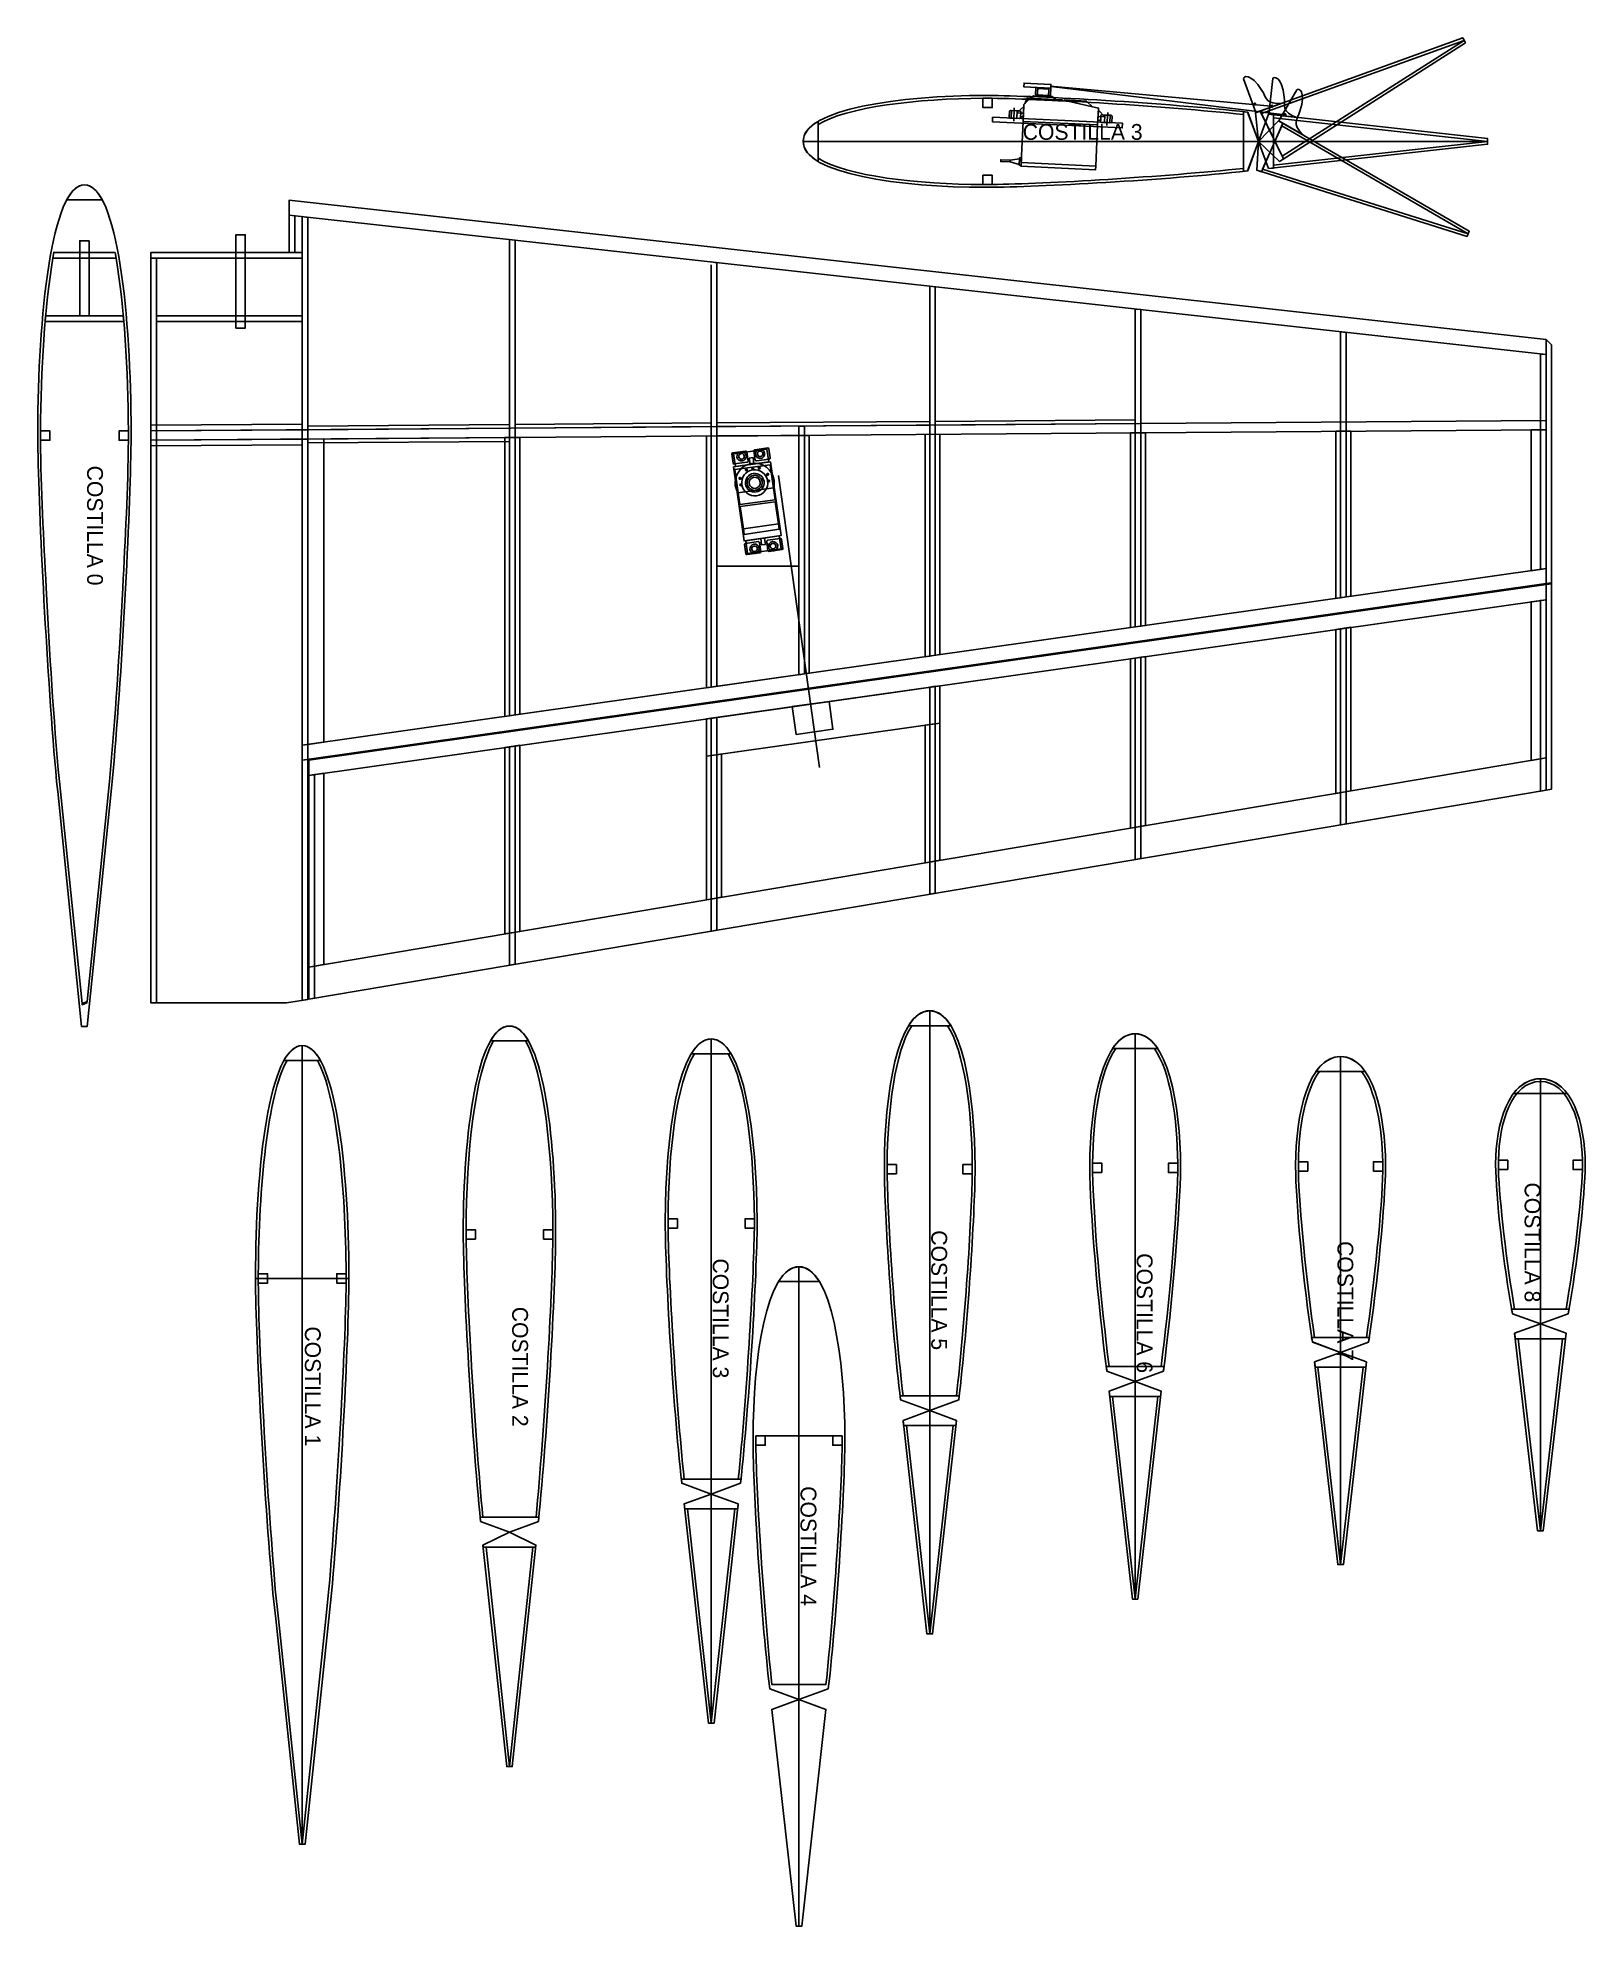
# Model space of a CAD drawing. Header units: centimetres. Extents: x -440 to 389, y -718 to 294.
import ezdxf

# ---------------------------------------------------------------- set-up
doc = ezdxf.new("R2010")
doc.units = ezdxf.units.CM
doc.header["$MEASUREMENT"] = 0
doc.layers.add('Ala', color=7, linetype='Continuous')

msp = doc.modelspace()

# ---------------------------------------------------------------- texts
at = {"layer": 'Ala', "insert": (87.5, 247.3), "char_height": 8.467, "attachment_point": 1}
msp.add_mtext('\\fAvantGarde Bk BT;COSTILLA 3', dxfattribs=at)
at = {"layer": 'Ala', "char_height": 8.467, "attachment_point": 1, "rotation": 270}
for s, insert in [('\\fAvantGarde Bk BT;COSTILLA 0', (-405, 64.3)), ('\\fAvantGarde Bk BT;COSTILLA 8', (364.7, -319.7)), ('\\fAvantGarde Bk BT;COSTILLA 5', (47, -345.3)), ('\\fAvantGarde Bk BT;COSTILLA 7', (264.5, -351.1)), ('\\fAvantGarde Bk BT;COSTILLA 3', (-70, -360.4)), ('\\fAvantGarde Bk BT;COSTILLA 6', (157, -357.6)), ('\\fAvantGarde Bk BT;COSTILLA 2', (-177.4, -386.3)), ('\\fAvantGarde Bk BT;COSTILLA 1', (-288.4, -396.8)), ('\\fAvantGarde Bk BT;COSTILLA 4', (-23, -482.4))]:
    msp.add_mtext(s, dxfattribs=dict(at, insert=insert))

# ---------------------------------------------------------------- linework, layer by layer
at = {"layer": 'Ala'}
for points in [[(-333.8, 138), (-328.8, 138), (-328.8, 188), (-333.8, 188), (-333.8, 138)], [(-376.3, 141.5), (-298.3, 141.5), (-298.3, 144.5), (-376.3, 144.5), (-376.3, 141.5)], [(-298.3, 78.5), (-295.3, 78.5), (-295.3, 83.5), (-298.3, 83.5), (-298.3, 78.5)]]:
    msp.add_lwpolyline(points, close=True, dxfattribs=at)
msp.add_ellipse((220.8, 256.8), major_axis=(0, 0.518), ratio=1, dxfattribs=at)
at = {"layer": 'Ala', "color": 1}
for points, knots in [([(213.7, 238), (213.7, 238), (224.9, 227.3), (224.9, 227.3), (224.9, 227.3), (224.9, 227.3), (324.5, 290.8), (324.5, 290.8), (324.5, 290.8), (324.5, 290.8), (323.8, 292.2), (323.8, 292.2), (323.8, 292.2), (323.8, 292.2), (323.1, 293.5), (323.1, 293.5), (323.1, 293.5), (323.1, 293.5), (212.1, 253.3), (212.1, 253.3), (212.1, 253.3), (212.1, 253.3), (213.7, 238), (213.7, 238)], [0, 0, 0, 0, 0.166667, 0.166667, 0.166667, 0.166667, 0.333333, 0.333333, 0.333333, 0.333333, 0.5, 0.5, 0.5, 0.5, 0.666667, 0.666667, 0.666667, 0.666667, 0.833333, 0.833333, 0.833333, 0.833333, 1, 1, 1, 1]), ([(323.8, 292.1), (323.8, 292.1), (215.3, 252.9), (215.3, 252.9), (215.3, 252.9), (215.3, 252.9), (226.5, 230.1), (226.5, 230.1), (226.5, 230.1), (226.5, 230.1), (323.8, 292.1), (323.8, 292.1)], [0, 0, 0, 0, 0.333333, 0.333333, 0.333333, 0.333333, 0.666667, 0.666667, 0.666667, 0.666667, 1, 1, 1, 1]), ([(226.4, 258.5), (226.4, 258.5), (212.3, 253.4), (212.3, 253.4), (212.3, 253.4), (212.3, 253.4), (205.8, 271.5), (205.8, 271.5), (205.8, 271.5), (205.3, 272.8), (209.4, 275.2), (215.6, 265.3), (215.6, 265.3), (217.9, 261.7), (217.7, 257.4), (226.4, 258.5)], [0, 0, 0, 0, 0.25, 0.25, 0.25, 0.25, 0.5, 0.5, 0.5, 0.5, 0.75, 0.75, 0.75, 0.75, 1, 1, 1, 1]), ([(211.6, 258.5), (211.8, 258.6), (212.1, 258.5), (212.2, 258.2), (212.2, 258.2), (212.4, 258), (212.3, 257.7), (212, 257.5), (212, 257.5), (211.8, 257.4), (211.4, 257.5), (211.3, 257.8), (211.3, 257.8), (211.2, 258), (211.3, 258.3), (211.6, 258.5)], [0, 0, 0, 0, 0.25, 0.25, 0.25, 0.25, 0.5, 0.5, 0.5, 0.5, 0.75, 0.75, 0.75, 0.75, 1, 1, 1, 1]), ([(-396.4, 77.9), (-396.4, 77.9), (-396.4, 77.9), (-396.4, 77.9), (-396.4, 77.9), (-396.4, 77.9), (-391.4, 77.9), (-391.4, 77.9), (-391.4, 77.9), (-391.6, 51.7), (-393, 25.2), (-394.4, -1.2), (-394.4, -1.2), (-396.2, -36), (-398.3, -70.7), (-401.5, -104.9), (-401.5, -104.9), (-401.5, -104.9), (-413.5, -222.8), (-413.5, -222.8), (-413.5, -222.8), (-413.5, -222.8), (-416.1, -223.8), (-416.1, -223.8), (-416.1, -223.8), (-416.1, -223.8), (-428.3, -104.9), (-428.3, -104.9), (-428.3, -104.9), (-431.5, -70.7), (-433.6, -36), (-435.4, -1.2), (-435.4, -1.2), (-436.8, 25.2), (-438.2, 51.7), (-438.4, 77.9), (-438.4, 77.9), (-438.4, 77.9), (-433.4, 77.9), (-433.4, 77.9), (-433.4, 77.9), (-433.4, 77.9), (-433.4, 82.9), (-433.4, 82.9), (-433.4, 82.9), (-433.4, 82.9), (-438.4, 82.9), (-438.4, 82.9), (-438.4, 82.9), (-438.3, 115.2), (-436.2, 150), (-431.8, 175.5), (-431.8, 175.5), (-431.8, 175.5), (-398, 175.5), (-398, 175.5), (-398, 175.5), (-393.6, 150), (-391.4, 115.2), (-391.4, 82.9), (-391.4, 82.9), (-391.4, 82.9), (-396.4, 82.9), (-396.4, 82.9), (-396.4, 82.9), (-396.4, 82.9), (-396.4, 77.9), (-396.4, 77.9)], [0, 0, 0, 0, 0.058824, 0.058824, 0.058824, 0.058824, 0.117647, 0.117647, 0.117647, 0.117647, 0.176471, 0.176471, 0.176471, 0.176471, 0.235294, 0.235294, 0.235294, 0.235294, 0.294118, 0.294118, 0.294118, 0.294118, 0.352941, 0.352941, 0.352941, 0.352941, 0.411765, 0.411765, 0.411765, 0.411765, 0.470588, 0.470588, 0.470588, 0.470588, 0.529412, 0.529412, 0.529412, 0.529412, 0.588235, 0.588235, 0.588235, 0.588235, 0.647059, 0.647059, 0.647059, 0.647059, 0.705882, 0.705882, 0.705882, 0.705882, 0.764706, 0.764706, 0.764706, 0.764706, 0.823529, 0.823529, 0.823529, 0.823529, 0.882353, 0.882353, 0.882353, 0.882353, 0.941176, 0.941176, 0.941176, 0.941176, 1, 1, 1, 1])]:
    msp.add_open_spline(points, degree=3, knots=knots, dxfattribs=at)
at = {"layer": 'Ala'}
for points, knots in [([(234.2, 250.8), (234.2, 250.8), (219.3, 252.5), (219.3, 252.5), (219.3, 252.5), (219.3, 252.5), (221.4, 271.6), (221.4, 271.6), (221.4, 271.6), (221.6, 272.9), (226.3, 273.2), (227.5, 261.7), (227.5, 261.7), (228, 257.4), (225.9, 253.7), (234.2, 250.8)], [0, 0, 0, 0, 0.25, 0.25, 0.25, 0.25, 0.5, 0.5, 0.5, 0.5, 0.75, 0.75, 0.75, 0.75, 1, 1, 1, 1]), ([(102.6, 266.5), (102.6, 266.5), (88.1, 267.2), (88.1, 267.2), (88.1, 267.2), (88.1, 267.2), (88.2, 269.2), (88.2, 269.2), (88.2, 269.2), (88.2, 269.2), (102.6, 268.5), (102.6, 268.5), (102.6, 268.5), (102.6, 268.5), (102.6, 266.5), (102.6, 266.5)], [0, 0, 0, 0, 0.25, 0.25, 0.25, 0.25, 0.5, 0.5, 0.5, 0.5, 0.75, 0.75, 0.75, 0.75, 1, 1, 1, 1]), ([(94.4, 262.9), (94.4, 262.9), (102.4, 262.5), (102.4, 262.5), (102.4, 262.5), (102.4, 262.5), (102.6, 266.5), (102.6, 266.5), (102.6, 266.5), (102.6, 266.5), (94.6, 266.9), (94.6, 266.9), (94.6, 266.9), (94.6, 266.9), (94.4, 262.9), (94.4, 262.9)], [0, 0, 0, 0, 0.25, 0.25, 0.25, 0.25, 0.5, 0.5, 0.5, 0.5, 0.75, 0.75, 0.75, 0.75, 1, 1, 1, 1]), ([(95.3, 262.3), (95.3, 262.3), (101.3, 262), (101.3, 262), (101.3, 262), (101.3, 262), (101.5, 266), (101.5, 266), (101.5, 266), (101.5, 266), (95.5, 266.3), (95.5, 266.3), (95.5, 266.3), (95.5, 266.3), (95.3, 262.3), (95.3, 262.3)], [0, 0, 0, 0, 0.25, 0.25, 0.25, 0.25, 0.5, 0.5, 0.5, 0.5, 0.75, 0.75, 0.75, 0.75, 1, 1, 1, 1]), ([(81.5, 254.5), (81.5, 254.5), (84.5, 254.3), (84.5, 254.3), (84.5, 254.3), (84.5, 254.3), (84.3, 250.3), (84.3, 250.3), (84.3, 250.3), (84.3, 250.3), (81.3, 250.5), (81.3, 250.5), (81.3, 250.5), (81.3, 250.5), (81.5, 254.5), (81.5, 254.5)], [0, 0, 0, 0, 0.25, 0.25, 0.25, 0.25, 0.5, 0.5, 0.5, 0.5, 0.75, 0.75, 0.75, 0.75, 1, 1, 1, 1]), ([(87.8, 251.2), (87.8, 251.2), (86.3, 251.2), (86.3, 251.2), (86.3, 251.2), (86.3, 251.2), (86.4, 253.2), (86.4, 253.2), (86.4, 253.2), (86.4, 253.2), (87.9, 253.2), (87.9, 253.2), (87.9, 253.2), (87.9, 253.2), (87.8, 251.2), (87.8, 251.2)], [0, 0, 0, 0, 0.25, 0.25, 0.25, 0.25, 0.5, 0.5, 0.5, 0.5, 0.75, 0.75, 0.75, 0.75, 1, 1, 1, 1]), ([(127.6, 246.8), (127.6, 246.8), (87.7, 248.7), (87.7, 248.7), (87.7, 248.7), (87.7, 248.7), (88.1, 257.7), (88.1, 257.7), (88.1, 257.7), (88.1, 257.7), (90.7, 260.5), (90.7, 260.5), (90.7, 260.5), (90.7, 260.5), (111.7, 259.6), (111.7, 259.6), (111.7, 259.6), (111.7, 259.6), (128.1, 255.8), (128.1, 255.8), (128.1, 255.8), (128.1, 255.8), (127.6, 246.8), (127.6, 246.8)], [0, 0, 0, 0, 0.166667, 0.166667, 0.166667, 0.166667, 0.333333, 0.333333, 0.333333, 0.333333, 0.5, 0.5, 0.5, 0.5, 0.666667, 0.666667, 0.666667, 0.666667, 0.833333, 0.833333, 0.833333, 0.833333, 1, 1, 1, 1]), ([(108.7, 259.7), (108.7, 259.7), (108.7, 260.2), (108.7, 260.2), (108.7, 260.2), (108.7, 260.2), (89.8, 261.1), (89.8, 261.1), (89.8, 261.1), (89.8, 261.1), (88.6, 258.1), (88.6, 258.1)], [0, 0, 0, 0, 0.333333, 0.333333, 0.333333, 0.333333, 0.666667, 0.666667, 0.666667, 0.666667, 1, 1, 1, 1]), ([(105.3, 260.4), (105.3, 260.4), (91.3, 261), (91.3, 261), (91.3, 261), (91.3, 261), (93.3, 262.4), (93.3, 262.4), (93.3, 262.4), (93.3, 262.4), (103.3, 262), (103.3, 262), (103.3, 262), (103.3, 262), (105.3, 260.4), (105.3, 260.4)], [0, 0, 0, 0, 0.25, 0.25, 0.25, 0.25, 0.5, 0.5, 0.5, 0.5, 0.75, 0.75, 0.75, 0.75, 1, 1, 1, 1]), ([(109.7, 259.7), (109.7, 259.7), (109.7, 260.2), (109.7, 260.2), (109.7, 260.2), (109.7, 260.2), (121.7, 259.6), (121.7, 259.6), (121.7, 259.6), (121.7, 259.6), (125.1, 256.4), (125.1, 256.4)], [0, 0, 0, 0, 0.333333, 0.333333, 0.333333, 0.333333, 0.666667, 0.666667, 0.666667, 0.666667, 1, 1, 1, 1]), ([(207.9, 253.7), (207.9, 253.7), (213.7, 238), (213.7, 238), (213.7, 238), (213.7, 238), (207.9, 222.2), (207.9, 222.2)], [0, 0, 0, 0, 0.5, 0.5, 0.5, 0.5, 1, 1, 1, 1]), ([(71.3, 248.4), (71.3, 248.4), (71.4, 250.9), (71.4, 250.9), (71.4, 250.9), (71.4, 250.9), (140.9, 247.7), (140.9, 247.7), (140.9, 247.7), (140.9, 247.7), (140.8, 245.2), (140.8, 245.2), (140.8, 245.2), (140.8, 245.2), (71.3, 248.4), (71.3, 248.4)], [0, 0, 0, 0, 0.25, 0.25, 0.25, 0.25, 0.5, 0.5, 0.5, 0.5, 0.75, 0.75, 0.75, 0.75, 1, 1, 1, 1]), ([(87.7, 248.7), (87.7, 248.7), (127.6, 246.8), (127.6, 246.8), (127.6, 246.8), (127.6, 246.8), (126.6, 224.8), (126.6, 224.8), (126.6, 224.8), (126.6, 224.8), (86.6, 226.7), (86.6, 226.7), (86.6, 226.7), (86.6, 226.7), (87.7, 248.7), (87.7, 248.7)], [0, 0, 0, 0, 0.25, 0.25, 0.25, 0.25, 0.5, 0.5, 0.5, 0.5, 0.75, 0.75, 0.75, 0.75, 1, 1, 1, 1]), ([(213.7, 238), (213.7, 238), (219.1, 223.5), (219.1, 223.5), (219.1, 223.5), (219.1, 223.5), (336.4, 236.5), (336.4, 236.5), (336.4, 236.5), (336.4, 236.5), (336.4, 238), (336.4, 238), (336.4, 238), (336.4, 238), (336.4, 239.5), (336.4, 239.5), (336.4, 239.5), (336.4, 239.5), (219.1, 252.5), (219.1, 252.5), (219.1, 252.5), (219.1, 252.5), (213.7, 238), (213.7, 238)], [0, 0, 0, 0, 0.166667, 0.166667, 0.166667, 0.166667, 0.333333, 0.333333, 0.333333, 0.333333, 0.5, 0.5, 0.5, 0.5, 0.666667, 0.666667, 0.666667, 0.666667, 0.833333, 0.833333, 0.833333, 0.833333, 1, 1, 1, 1]), ([(336.4, 238), (336.4, 238), (221.7, 250.7), (221.7, 250.7), (221.7, 250.7), (221.7, 250.7), (221.7, 225.3), (221.7, 225.3), (221.7, 225.3), (221.7, 225.3), (336.4, 238), (336.4, 238)], [0, 0, 0, 0, 0.333333, 0.333333, 0.333333, 0.333333, 0.666667, 0.666667, 0.666667, 0.666667, 1, 1, 1, 1]), ([(80.7, 228), (80.7, 228), (75.7, 228.2), (75.7, 228.2), (75.7, 228.2), (75.7, 228.2), (75.7, 227.2), (75.7, 227.2), (75.7, 227.2), (75.7, 227.2), (80.7, 227), (80.7, 227), (80.7, 227), (80.7, 227), (80.7, 228), (80.7, 228)], [0, 0, 0, 0, 0.25, 0.25, 0.25, 0.25, 0.5, 0.5, 0.5, 0.5, 0.75, 0.75, 0.75, 0.75, 1, 1, 1, 1]), ([(80.7, 227), (80.7, 227), (85.6, 225.7), (85.6, 225.7), (85.6, 225.7), (85.6, 225.7), (85.8, 228.7), (85.8, 228.7), (85.8, 228.7), (85.8, 228.7), (80.7, 228), (80.7, 228), (80.7, 228), (80.7, 228), (80.7, 227), (80.7, 227)], [0, 0, 0, 0, 0.25, 0.25, 0.25, 0.25, 0.5, 0.5, 0.5, 0.5, 0.75, 0.75, 0.75, 0.75, 1, 1, 1, 1]), ([(86.6, 225.2), (86.6, 225.2), (85.6, 225.2), (85.6, 225.2), (85.6, 225.2), (85.6, 225.2), (85.8, 229.2), (85.8, 229.2), (85.8, 229.2), (85.8, 229.2), (86.8, 229.2), (86.8, 229.2), (86.8, 229.2), (86.8, 229.2), (86.6, 225.2), (86.6, 225.2)], [0, 0, 0, 0, 0.25, 0.25, 0.25, 0.25, 0.5, 0.5, 0.5, 0.5, 0.75, 0.75, 0.75, 0.75, 1, 1, 1, 1]), ([(86.6, 226.7), (86.6, 226.7), (126.6, 224.8), (126.6, 224.8), (126.6, 224.8), (126.6, 224.8), (126.5, 222.8), (126.5, 222.8), (126.5, 222.8), (126.5, 222.8), (86.5, 224.7), (86.5, 224.7), (86.5, 224.7), (86.5, 224.7), (86.6, 226.7), (86.6, 226.7)], [0, 0, 0, 0, 0.25, 0.25, 0.25, 0.25, 0.5, 0.5, 0.5, 0.5, 0.75, 0.75, 0.75, 0.75, 1, 1, 1, 1]), ([(367.7, 123.8), (367.7, 123.8), (-305.3, 198.4), (-305.3, 198.4), (-305.3, 198.4), (-305.3, 198.4), (-305.3, 206.5), (-305.3, 206.5), (-305.3, 206.5), (-305.3, 206.5), (367.7, 131.8), (367.7, 131.8), (367.7, 131.8), (367.7, 131.8), (367.7, 123.8), (367.7, 123.8)], [0, 0, 0, 0, 0.25, 0.25, 0.25, 0.25, 0.5, 0.5, 0.5, 0.5, 0.75, 0.75, 0.75, 0.75, 1, 1, 1, 1]), ([(-305.3, 178.5), (-305.3, 178.5), (-302.3, 178.5), (-302.3, 178.5), (-302.3, 178.5), (-302.3, 178.5), (-302.3, 198.1), (-302.3, 198.1), (-302.3, 198.1), (-302.3, 198.1), (-305.3, 198.4), (-305.3, 198.4), (-305.3, 198.4), (-305.3, 198.4), (-305.3, 178.5), (-305.3, 178.5)], [0, 0, 0, 0, 0.25, 0.25, 0.25, 0.25, 0.5, 0.5, 0.5, 0.5, 0.75, 0.75, 0.75, 0.75, 1, 1, 1, 1]), ([(-295.3, -85), (-295.3, -85), (-295.3, 197.3), (-295.3, 197.3), (-295.3, 197.3), (-295.3, 197.3), (-298.3, 197.7), (-298.3, 197.7), (-298.3, 197.7), (-298.3, 197.7), (-298.3, -85.4), (-298.3, -85.4), (-298.3, -85.4), (-298.3, -85.4), (-295.3, -85), (-295.3, -85)], [0, 0, 0, 0, 0.25, 0.25, 0.25, 0.25, 0.5, 0.5, 0.5, 0.5, 0.75, 0.75, 0.75, 0.75, 1, 1, 1, 1]), ([(-412.4, 184.8), (-412.4, 184.8), (-412.4, 144.5), (-412.4, 144.5), (-412.4, 144.5), (-412.4, 144.5), (-417.4, 144.5), (-417.4, 144.5), (-417.4, 144.5), (-417.4, 144.5), (-417.4, 184.8), (-417.4, 184.8), (-417.4, 184.8), (-417.4, 184.8), (-412.4, 184.8), (-412.4, 184.8)], [0, 0, 0, 0, 0.25, 0.25, 0.25, 0.25, 0.5, 0.5, 0.5, 0.5, 0.75, 0.75, 0.75, 0.75, 1, 1, 1, 1]), ([(-184.3, -69.2), (-184.3, -69.2), (-184.3, 185), (-184.3, 185), (-184.3, 185), (-184.3, 185), (-187.3, 185.4), (-187.3, 185.4), (-187.3, 185.4), (-187.3, 185.4), (-187.3, -69.7), (-187.3, -69.7), (-187.3, -69.7), (-187.3, -69.7), (-184.3, -69.2), (-184.3, -69.2)], [0, 0, 0, 0, 0.25, 0.25, 0.25, 0.25, 0.5, 0.5, 0.5, 0.5, 0.75, 0.75, 0.75, 0.75, 1, 1, 1, 1]), ([(-398.5, 178.5), (-398.5, 178.5), (-398, 175.5), (-398, 175.5), (-398, 175.5), (-398, 175.5), (-431.8, 175.5), (-431.8, 175.5), (-431.8, 175.5), (-431.8, 175.5), (-431.3, 178.5), (-431.3, 178.5), (-431.3, 178.5), (-431.3, 178.5), (-398.5, 178.5), (-398.5, 178.5)], [0, 0, 0, 0, 0.25, 0.25, 0.25, 0.25, 0.5, 0.5, 0.5, 0.5, 0.75, 0.75, 0.75, 0.75, 1, 1, 1, 1]), ([(-298.3, 175.5), (-298.3, 175.5), (-379.3, 175.5), (-379.3, 175.5), (-379.3, 175.5), (-379.3, 175.5), (-379.3, 178.5), (-379.3, 178.5), (-379.3, 178.5), (-379.3, 178.5), (-298.3, 178.5), (-298.3, 178.5), (-298.3, 178.5), (-298.3, 178.5), (-298.3, 175.5), (-298.3, 175.5)], [0, 0, 0, 0, 0.25, 0.25, 0.25, 0.25, 0.5, 0.5, 0.5, 0.5, 0.75, 0.75, 0.75, 0.75, 1, 1, 1, 1]), ([(-376.3, -223.5), (-376.3, -223.5), (-376.3, 175.5), (-376.3, 175.5), (-376.3, 175.5), (-376.3, 175.5), (-379.3, 175.5), (-379.3, 175.5), (-379.3, 175.5), (-379.3, 175.5), (-379.3, -223.5), (-379.3, -223.5), (-379.3, -223.5), (-379.3, -223.5), (-376.3, -223.5), (-376.3, -223.5)], [0, 0, 0, 0, 0.25, 0.25, 0.25, 0.25, 0.5, 0.5, 0.5, 0.5, 0.75, 0.75, 0.75, 0.75, 1, 1, 1, 1]), ([(-79.3, 173.4), (-79.3, 173.4), (-76.3, 173), (-76.3, 173), (-76.3, 173), (-76.3, 173), (-76.3, -53.9), (-76.3, -53.9), (-76.3, -53.9), (-76.3, -53.9), (-79.3, -54.3), (-79.3, -54.3)], [0, 0, 0, 0, 0.333333, 0.333333, 0.333333, 0.333333, 0.666667, 0.666667, 0.666667, 0.666667, 1, 1, 1, 1]), ([(37.7, -37.7), (37.7, -37.7), (37.7, 160.4), (37.7, 160.4), (37.7, 160.4), (37.7, 160.4), (40.7, 160.1), (40.7, 160.1), (40.7, 160.1), (40.7, 160.1), (40.7, -37.3), (40.7, -37.3), (40.7, -37.3), (40.7, -37.3), (37.7, -37.7), (37.7, -37.7)], [0, 0, 0, 0, 0.25, 0.25, 0.25, 0.25, 0.5, 0.5, 0.5, 0.5, 0.75, 0.75, 0.75, 0.75, 1, 1, 1, 1]), ([(-394.1, 144.5), (-394.1, 144.5), (-393.8, 141.5), (-393.8, 141.5), (-393.8, 141.5), (-393.8, 141.5), (-436, 141.5), (-436, 141.5), (-436, 141.5), (-436, 141.5), (-435.7, 144.5), (-435.7, 144.5), (-435.7, 144.5), (-435.7, 144.5), (-394.1, 144.5), (-394.1, 144.5)], [0, 0, 0, 0, 0.25, 0.25, 0.25, 0.25, 0.5, 0.5, 0.5, 0.5, 0.75, 0.75, 0.75, 0.75, 1, 1, 1, 1]), ([(150.7, -21.7), (150.7, -21.7), (150.7, 147.9), (150.7, 147.9), (150.7, 147.9), (150.7, 147.9), (147.7, 148.2), (147.7, 148.2), (147.7, 148.2), (147.7, 148.2), (147.7, -22.1), (147.7, -22.1), (147.7, -22.1), (147.7, -22.1), (150.7, -21.7), (150.7, -21.7)], [0, 0, 0, 0, 0.25, 0.25, 0.25, 0.25, 0.5, 0.5, 0.5, 0.5, 0.75, 0.75, 0.75, 0.75, 1, 1, 1, 1]), ([(260.7, -6), (260.7, -6), (260.7, 135.7), (260.7, 135.7), (260.7, 135.7), (260.7, 135.7), (257.7, 136), (257.7, 136), (257.7, 136), (257.7, 136), (257.7, -6.5), (257.7, -6.5), (257.7, -6.5), (257.7, -6.5), (260.7, -6), (260.7, -6)], [0, 0, 0, 0, 0.25, 0.25, 0.25, 0.25, 0.5, 0.5, 0.5, 0.5, 0.75, 0.75, 0.75, 0.75, 1, 1, 1, 1]), ([(370.7, 129), (370.7, 129), (367.7, 131.8), (367.7, 131.8), (367.7, 131.8), (367.7, 131.8), (367.7, 1.1), (367.7, 1.1), (367.7, 1.1), (367.7, 1.1), (370.7, 1.5), (370.7, 1.5), (370.7, 1.5), (370.7, 1.5), (370.7, 129), (370.7, 129)], [0, 0, 0, 0, 0.25, 0.25, 0.25, 0.25, 0.5, 0.5, 0.5, 0.5, 0.75, 0.75, 0.75, 0.75, 1, 1, 1, 1]), ([(367.7, 9.2), (367.7, 9.2), (367.7, 123.8), (367.7, 123.8), (367.7, 123.8), (367.7, 123.8), (364.7, 124.1), (364.7, 124.1), (364.7, 124.1), (364.7, 124.1), (364.7, 8.7), (364.7, 8.7), (364.7, 8.7), (364.7, 8.7), (367.7, 9.2), (367.7, 9.2)], [0, 0, 0, 0, 0.25, 0.25, 0.25, 0.25, 0.5, 0.5, 0.5, 0.5, 0.75, 0.75, 0.75, 0.75, 1, 1, 1, 1]), ([(367.7, 83.5), (367.7, 83.5), (-379.3, 77.9), (-379.3, 77.9), (-379.3, 77.9), (-379.3, 77.9), (-379.3, 82.9), (-379.3, 82.9), (-379.3, 82.9), (-379.3, 82.9), (367.7, 88.5), (367.7, 88.5), (367.7, 88.5), (367.7, 88.5), (367.7, 83.5), (367.7, 83.5)], [0, 0, 0, 0, 0.25, 0.25, 0.25, 0.25, 0.5, 0.5, 0.5, 0.5, 0.75, 0.75, 0.75, 0.75, 1, 1, 1, 1]), ([(-379.3, 85.9), (-379.3, 85.9), (-298.3, 86.5), (-298.3, 86.5), (-298.3, 86.5), (-298.3, 86.5), (-298.3, 83.5), (-298.3, 83.5), (-298.3, 83.5), (-298.3, 83.5), (-379.3, 82.9), (-379.3, 82.9), (-379.3, 82.9), (-379.3, 82.9), (-379.3, 85.9), (-379.3, 85.9)], [0, 0, 0, 0, 0.25, 0.25, 0.25, 0.25, 0.5, 0.5, 0.5, 0.5, 0.75, 0.75, 0.75, 0.75, 1, 1, 1, 1]), ([(-295.3, 85.5), (-295.3, 85.5), (-187.3, 86.3), (-187.3, 86.3), (-187.3, 86.3), (-187.3, 86.3), (-187.3, 84.3), (-187.3, 84.3), (-187.3, 84.3), (-187.3, 84.3), (-295.3, 83.5), (-295.3, 83.5), (-295.3, 83.5), (-295.3, 83.5), (-295.3, 85.5), (-295.3, 85.5)], [0, 0, 0, 0, 0.25, 0.25, 0.25, 0.25, 0.5, 0.5, 0.5, 0.5, 0.75, 0.75, 0.75, 0.75, 1, 1, 1, 1]), ([(-184.3, 86.4), (-184.3, 86.4), (-79.3, 87.2), (-79.3, 87.2), (-79.3, 87.2), (-79.3, 87.2), (-79.3, 85.2), (-79.3, 85.2), (-79.3, 85.2), (-79.3, 85.2), (-184.3, 84.4), (-184.3, 84.4), (-184.3, 84.4), (-184.3, 84.4), (-184.3, 86.4), (-184.3, 86.4)], [0, 0, 0, 0, 0.25, 0.25, 0.25, 0.25, 0.5, 0.5, 0.5, 0.5, 0.75, 0.75, 0.75, 0.75, 1, 1, 1, 1]), ([(-76.3, 87.2), (-76.3, 87.2), (37.7, 88), (37.7, 88), (37.7, 88), (37.7, 88), (37.7, 86), (37.7, 86), (37.7, 86), (37.7, 86), (-76.3, 85.2), (-76.3, 85.2), (-76.3, 85.2), (-76.3, 85.2), (-76.3, 87.2), (-76.3, 87.2)], [0, 0, 0, 0, 0.25, 0.25, 0.25, 0.25, 0.5, 0.5, 0.5, 0.5, 0.75, 0.75, 0.75, 0.75, 1, 1, 1, 1]), ([(-29.3, -47.2), (-29.3, -47.2), (-29.3, 85.5), (-29.3, 85.5), (-29.3, 85.5), (-29.3, 85.5), (-32.3, 85.5), (-32.3, 85.5), (-32.3, 85.5), (-32.3, 85.5), (-32.3, -47.7), (-32.3, -47.7), (-32.3, -47.7), (-32.3, -47.7), (-29.3, -47.2), (-29.3, -47.2)], [0, 0, 0, 0, 0.25, 0.25, 0.25, 0.25, 0.5, 0.5, 0.5, 0.5, 0.75, 0.75, 0.75, 0.75, 1, 1, 1, 1]), ([(43.2, 81.1), (43.2, 81.1), (35.2, 81), (35.2, 81), (35.2, 81), (35.2, 81), (35.2, -38.1), (35.2, -38.1), (35.2, -38.1), (35.2, -38.1), (43.2, -36.9), (43.2, -36.9), (43.2, -36.9), (43.2, -36.9), (43.2, 81.1), (43.2, 81.1)], [0, 0, 0, 0, 0.25, 0.25, 0.25, 0.25, 0.5, 0.5, 0.5, 0.5, 0.75, 0.75, 0.75, 0.75, 1, 1, 1, 1]), ([(40.7, 88), (40.7, 88), (147.7, 88.9), (147.7, 88.9), (147.7, 88.9), (147.7, 88.9), (147.7, 86.9), (147.7, 86.9), (147.7, 86.9), (147.7, 86.9), (40.7, 86), (40.7, 86), (40.7, 86), (40.7, 86), (40.7, 88), (40.7, 88)], [0, 0, 0, 0, 0.25, 0.25, 0.25, 0.25, 0.5, 0.5, 0.5, 0.5, 0.75, 0.75, 0.75, 0.75, 1, 1, 1, 1]), ([(153.2, 81.9), (153.2, 81.9), (145.2, 81.8), (145.2, 81.8), (145.2, 81.8), (145.2, 81.8), (145.2, -22.4), (145.2, -22.4), (145.2, -22.4), (145.2, -22.4), (153.2, -21.3), (153.2, -21.3), (153.2, -21.3), (153.2, -21.3), (153.2, 81.9), (153.2, 81.9)], [0, 0, 0, 0, 0.25, 0.25, 0.25, 0.25, 0.5, 0.5, 0.5, 0.5, 0.75, 0.75, 0.75, 0.75, 1, 1, 1, 1]), ([(263.2, 82.7), (263.2, 82.7), (255.2, 82.7), (255.2, 82.7), (255.2, 82.7), (255.2, 82.7), (255.2, -6.8), (255.2, -6.8), (255.2, -6.8), (255.2, -6.8), (263.2, -5.7), (263.2, -5.7), (263.2, -5.7), (263.2, -5.7), (263.2, 82.7), (263.2, 82.7)], [0, 0, 0, 0, 0.25, 0.25, 0.25, 0.25, 0.5, 0.5, 0.5, 0.5, 0.75, 0.75, 0.75, 0.75, 1, 1, 1, 1]), ([(367.7, 83.5), (367.7, 83.5), (359.7, 83.4), (359.7, 83.4), (359.7, 83.4), (359.7, 83.4), (359.7, 8), (359.7, 8), (359.7, 8), (359.7, 8), (367.7, 9.2), (367.7, 9.2), (367.7, 9.2), (367.7, 9.2), (367.7, 83.5), (367.7, 83.5)], [0, 0, 0, 0, 0.25, 0.25, 0.25, 0.25, 0.5, 0.5, 0.5, 0.5, 0.75, 0.75, 0.75, 0.75, 1, 1, 1, 1]), ([(-379.3, -223.5), (-379.3, -223.5), (-306.7, -223.5), (-306.7, -223.5), (-306.7, -223.5), (-306.7, -223.5), (-295.3, -221.6), (-295.3, -221.6), (-295.3, -221.6), (-295.3, -221.6), (-295.3, -85), (-295.3, -85), (-295.3, -85), (-295.3, -85), (-286.8, -83.8), (-286.8, -83.8), (-286.8, -83.8), (-286.8, -83.8), (-286.8, 78.6), (-286.8, 78.6), (-286.8, 78.6), (-286.8, 78.6), (-379.3, 77.9), (-379.3, 77.9), (-379.3, 77.9), (-379.3, 77.9), (-379.3, -223.5), (-379.3, -223.5)], [0, 0, 0, 0, 0.142857, 0.142857, 0.142857, 0.142857, 0.285714, 0.285714, 0.285714, 0.285714, 0.428571, 0.428571, 0.428571, 0.428571, 0.571429, 0.571429, 0.571429, 0.571429, 0.714286, 0.714286, 0.714286, 0.714286, 0.857143, 0.857143, 0.857143, 0.857143, 1, 1, 1, 1]), ([(-379.3, 77.9), (-379.3, 77.9), (-298.3, 78.5), (-298.3, 78.5), (-298.3, 78.5), (-298.3, 78.5), (-298.3, 75.5), (-298.3, 75.5), (-298.3, 75.5), (-298.3, 75.5), (-379.3, 74.9), (-379.3, 74.9), (-379.3, 74.9), (-379.3, 74.9), (-379.3, 77.9), (-379.3, 77.9)], [0, 0, 0, 0, 0.25, 0.25, 0.25, 0.25, 0.5, 0.5, 0.5, 0.5, 0.75, 0.75, 0.75, 0.75, 1, 1, 1, 1]), ([(-295.3, 78.5), (-295.3, 78.5), (-187.3, 79.3), (-187.3, 79.3), (-187.3, 79.3), (-187.3, 79.3), (-187.3, 77.3), (-187.3, 77.3), (-187.3, 77.3), (-187.3, 77.3), (-295.3, 76.5), (-295.3, 76.5), (-295.3, 76.5), (-295.3, 76.5), (-295.3, 78.5), (-295.3, 78.5)], [0, 0, 0, 0, 0.25, 0.25, 0.25, 0.25, 0.5, 0.5, 0.5, 0.5, 0.75, 0.75, 0.75, 0.75, 1, 1, 1, 1]), ([(-181.8, 79.4), (-181.8, 79.4), (-189.8, 79.3), (-189.8, 79.3), (-189.8, 79.3), (-189.8, 79.3), (-189.8, -70), (-189.8, -70), (-189.8, -70), (-189.8, -70), (-181.8, -68.9), (-181.8, -68.9), (-181.8, -68.9), (-181.8, -68.9), (-181.8, 79.4), (-181.8, 79.4)], [0, 0, 0, 0, 0.25, 0.25, 0.25, 0.25, 0.5, 0.5, 0.5, 0.5, 0.75, 0.75, 0.75, 0.75, 1, 1, 1, 1]), ([(-26.8, 80.5), (-26.8, 80.5), (-81.8, 80.1), (-81.8, 80.1), (-81.8, 80.1), (-81.8, 80.1), (-81.8, -54.7), (-81.8, -54.7)], [0, 0, 0, 0, 0.5, 0.5, 0.5, 0.5, 1, 1, 1, 1]), ([(-81.8, -54.7), (-81.8, -54.7), (-26.8, -46.9), (-26.8, -46.9), (-26.8, -46.9), (-26.8, -46.9), (-26.8, 80.5), (-26.8, 80.5)], [0, 0, 0, 0, 0.5, 0.5, 0.5, 0.5, 1, 1, 1, 1]), ([(-76.3, 80.2), (-76.3, 80.2), (-32.3, 80.5), (-32.3, 80.5), (-32.3, 80.5), (-32.3, 80.5), (-32.3, 10.5), (-32.3, 10.5), (-32.3, 10.5), (-32.3, 10.5), (-76.3, 10.5), (-76.3, 10.5), (-76.3, 10.5), (-76.3, 10.5), (-76.3, 80.2), (-76.3, 80.2)], [0, 0, 0, 0, 0.25, 0.25, 0.25, 0.25, 0.5, 0.5, 0.5, 0.5, 0.75, 0.75, 0.75, 0.75, 1, 1, 1, 1]), ([(-47.5, 66.4), (-47.5, 66.4), (-41.9, 26.8), (-41.9, 26.8), (-41.9, 26.8), (-41.9, 26.8), (-61.7, 24), (-61.7, 24), (-61.7, 24), (-61.7, 24), (-67.3, 63.6), (-67.3, 63.6), (-67.3, 63.6), (-67.3, 63.6), (-47.5, 66.4), (-47.5, 66.4)], [0, 0, 0, 0, 0.25, 0.25, 0.25, 0.25, 0.5, 0.5, 0.5, 0.5, 0.75, 0.75, 0.75, 0.75, 1, 1, 1, 1]), ([(-47.8, 64.8), (-47.8, 64.8), (-45.1, 46), (-45.1, 46), (-45.1, 46), (-45.1, 46), (-63.9, 43.4), (-63.9, 43.4), (-63.9, 43.4), (-63.9, 43.4), (-66.6, 62.2), (-66.6, 62.2), (-66.6, 62.2), (-66.6, 62.2), (-47.8, 64.8), (-47.8, 64.8)], [0, 0, 0, 0, 0.25, 0.25, 0.25, 0.25, 0.5, 0.5, 0.5, 0.5, 0.75, 0.75, 0.75, 0.75, 1, 1, 1, 1]), ([(-49.1, 56.1), (-48.5, 52.3), (-51.2, 48.7), (-55, 48.2), (-55, 48.2), (-58.8, 47.6), (-62.4, 50.3), (-62.9, 54.1), (-62.9, 54.1), (-63.5, 58), (-60.8, 61.5), (-57, 62), (-57, 62), (-53.2, 62.6), (-49.6, 59.9), (-49.1, 56.1)], [0, 0, 0, 0, 0.25, 0.25, 0.25, 0.25, 0.5, 0.5, 0.5, 0.5, 0.75, 0.75, 0.75, 0.75, 1, 1, 1, 1]), ([(-60, 62.1), (-60, 61.8), (-60.2, 61.6), (-60.4, 61.6), (-60.4, 61.6), (-60.7, 61.5), (-61, 61.7), (-61, 62), (-61, 62), (-61, 62.3), (-60.8, 62.5), (-60.6, 62.5), (-60.6, 62.5), (-60.3, 62.6), (-60.1, 62.4), (-60, 62.1)], [0, 0, 0, 0, 0.25, 0.25, 0.25, 0.25, 0.5, 0.5, 0.5, 0.5, 0.75, 0.75, 0.75, 0.75, 1, 1, 1, 1]), ([(-56.4, 65.2), (-56.4, 65.2), (-56.9, 68.6), (-56.9, 68.6), (-56.9, 68.6), (-56.9, 68.6), (-58.9, 68.3), (-58.9, 68.3), (-58.9, 68.3), (-58.9, 68.3), (-58.4, 64.9), (-58.4, 64.9), (-58.4, 64.9), (-58.4, 64.9), (-56.4, 65.2), (-56.4, 65.2)], [0, 0, 0, 0, 0.25, 0.25, 0.25, 0.25, 0.5, 0.5, 0.5, 0.5, 0.75, 0.75, 0.75, 0.75, 1, 1, 1, 1]), ([(-56.5, 62.6), (-56.5, 62.3), (-56.7, 62.1), (-57, 62), (-57, 62), (-57.2, 62), (-57.5, 62.2), (-57.5, 62.5), (-57.5, 62.5), (-57.6, 62.7), (-57.4, 63), (-57.1, 63), (-57.1, 63), (-56.8, 63.1), (-56.6, 62.9), (-56.5, 62.6)], [0, 0, 0, 0, 0.25, 0.25, 0.25, 0.25, 0.5, 0.5, 0.5, 0.5, 0.75, 0.75, 0.75, 0.75, 1, 1, 1, 1]), ([(-53.1, 63.1), (-53, 62.8), (-53.2, 62.6), (-53.5, 62.5), (-53.5, 62.5), (-53.8, 62.5), (-54, 62.7), (-54.1, 63), (-54.1, 63), (-54.1, 63.2), (-53.9, 63.5), (-53.6, 63.5), (-53.6, 63.5), (-53.4, 63.6), (-53.1, 63.4), (-53.1, 63.1)], [0, 0, 0, 0, 0.25, 0.25, 0.25, 0.25, 0.5, 0.5, 0.5, 0.5, 0.75, 0.75, 0.75, 0.75, 1, 1, 1, 1]), ([(-63.4, 57.6), (-63.4, 57.3), (-63.6, 57.1), (-63.8, 57), (-63.8, 57), (-64.1, 57), (-64.4, 57.2), (-64.4, 57.5), (-64.4, 57.5), (-64.4, 57.7), (-64.3, 58), (-64, 58), (-64, 58), (-63.7, 58.1), (-63.5, 57.9), (-63.4, 57.6)], [0, 0, 0, 0, 0.25, 0.25, 0.25, 0.25, 0.5, 0.5, 0.5, 0.5, 0.75, 0.75, 0.75, 0.75, 1, 1, 1, 1]), ([(-62.9, 54.1), (-62.9, 53.9), (-63.1, 53.6), (-63.4, 53.6), (-63.4, 53.6), (-63.6, 53.5), (-63.9, 53.7), (-63.9, 54), (-63.9, 54), (-64, 54.3), (-63.8, 54.5), (-63.5, 54.6), (-63.5, 54.6), (-63.2, 54.6), (-63, 54.4), (-62.9, 54.1)], [0, 0, 0, 0, 0.25, 0.25, 0.25, 0.25, 0.5, 0.5, 0.5, 0.5, 0.75, 0.75, 0.75, 0.75, 1, 1, 1, 1]), ([(-51, 55.8), (-50.7, 53.1), (-52.6, 50.5), (-55.3, 50.2), (-55.3, 50.2), (-58, 49.8), (-60.6, 51.7), (-60.9, 54.4), (-60.9, 54.4), (-61.3, 57.1), (-59.4, 59.7), (-56.7, 60.1), (-56.7, 60.1), (-54, 60.4), (-51.4, 58.5), (-51, 55.8)], [0, 0, 0, 0, 0.25, 0.25, 0.25, 0.25, 0.5, 0.5, 0.5, 0.5, 0.75, 0.75, 0.75, 0.75, 1, 1, 1, 1]), ([(-52, 55.7), (-51.7, 53.5), (-53.3, 51.5), (-55.4, 51.1), (-55.4, 51.1), (-57.6, 50.8), (-59.7, 52.4), (-60, 54.6), (-60, 54.6), (-60.3, 56.7), (-58.7, 58.8), (-56.6, 59.1), (-56.6, 59.1), (-54.4, 59.4), (-52.3, 57.8), (-52, 55.7)], [0, 0, 0, 0, 0.25, 0.25, 0.25, 0.25, 0.5, 0.5, 0.5, 0.5, 0.75, 0.75, 0.75, 0.75, 1, 1, 1, 1]), ([(-53, 55.5), (-52.8, 53.9), (-53.9, 52.4), (-55.6, 52.1), (-55.6, 52.1), (-57.2, 51.9), (-58.7, 53.1), (-59, 54.7), (-59, 54.7), (-59.2, 56.3), (-58.1, 57.8), (-56.4, 58.1), (-56.4, 58.1), (-54.8, 58.3), (-53.3, 57.2), (-53, 55.5)], [0, 0, 0, 0, 0.25, 0.25, 0.25, 0.25, 0.5, 0.5, 0.5, 0.5, 0.75, 0.75, 0.75, 0.75, 1, 1, 1, 1]), ([(-48.6, 59.7), (-48.5, 59.4), (-48.7, 59.2), (-49, 59.1), (-49, 59.1), (-49.3, 59.1), (-49.5, 59.3), (-49.6, 59.5), (-49.6, 59.5), (-49.6, 59.8), (-49.4, 60.1), (-49.1, 60.1), (-49.1, 60.1), (-48.9, 60.2), (-48.6, 60), (-48.6, 59.7)], [0, 0, 0, 0, 0.25, 0.25, 0.25, 0.25, 0.5, 0.5, 0.5, 0.5, 0.75, 0.75, 0.75, 0.75, 1, 1, 1, 1]), ([(-48.1, 56.2), (-48, 55.9), (-48.2, 55.7), (-48.5, 55.7), (-48.5, 55.7), (-48.8, 55.6), (-49, 55.8), (-49.1, 56.1), (-49.1, 56.1), (-49.1, 56.4), (-48.9, 56.6), (-48.6, 56.6), (-48.6, 56.6), (-48.4, 56.7), (-48.1, 56.5), (-48.1, 56.2)], [0, 0, 0, 0, 0.25, 0.25, 0.25, 0.25, 0.5, 0.5, 0.5, 0.5, 0.75, 0.75, 0.75, 0.75, 1, 1, 1, 1]), ([(-45, 45), (-45, 45), (-43.3, 33.2), (-43.3, 33.2), (-43.3, 33.2), (-43.3, 33.2), (-62.1, 30.5), (-62.1, 30.5), (-62.1, 30.5), (-62.1, 30.5), (-63.8, 42.4), (-63.8, 42.4), (-63.8, 42.4), (-63.8, 42.4), (-45, 45), (-45, 45)], [0, 0, 0, 0, 0.25, 0.25, 0.25, 0.25, 0.5, 0.5, 0.5, 0.5, 0.75, 0.75, 0.75, 0.75, 1, 1, 1, 1]), ([(-43.3, 33.2), (-43.3, 33.2), (-42.9, 30.2), (-42.9, 30.2), (-42.9, 30.2), (-42.9, 30.2), (-61.7, 27.5), (-61.7, 27.5), (-61.7, 27.5), (-61.7, 27.5), (-62.1, 30.5), (-62.1, 30.5), (-62.1, 30.5), (-62.1, 30.5), (-43.3, 33.2), (-43.3, 33.2)], [0, 0, 0, 0, 0.25, 0.25, 0.25, 0.25, 0.5, 0.5, 0.5, 0.5, 0.75, 0.75, 0.75, 0.75, 1, 1, 1, 1]), ([(-50.8, 25.5), (-50.8, 25.5), (-50.3, 22.1), (-50.3, 22.1), (-50.3, 22.1), (-50.3, 22.1), (-52.3, 21.8), (-52.3, 21.8), (-52.3, 21.8), (-52.3, 21.8), (-52.8, 25.3), (-52.8, 25.3), (-52.8, 25.3), (-52.8, 25.3), (-50.8, 25.5), (-50.8, 25.5)], [0, 0, 0, 0, 0.25, 0.25, 0.25, 0.25, 0.5, 0.5, 0.5, 0.5, 0.75, 0.75, 0.75, 0.75, 1, 1, 1, 1]), ([(367.7, 1.1), (367.7, 1.1), (-298.3, -93.5), (-298.3, -93.5), (-298.3, -93.5), (-298.3, -93.5), (-298.3, -85.4), (-298.3, -85.4), (-298.3, -85.4), (-298.3, -85.4), (367.7, 9.2), (367.7, 9.2), (367.7, 9.2), (367.7, 9.2), (367.7, 1.1), (367.7, 1.1)], [0, 0, 0, 0, 0.25, 0.25, 0.25, 0.25, 0.5, 0.5, 0.5, 0.5, 0.75, 0.75, 0.75, 0.75, 1, 1, 1, 1]), ([(367.7, -7.5), (367.7, -7.5), (-294.8, -101.6), (-294.8, -101.6), (-294.8, -101.6), (-294.8, -101.6), (-294.8, -93.5), (-294.8, -93.5), (-294.8, -93.5), (-294.8, -93.5), (367.7, 0.6), (367.7, 0.6), (367.7, 0.6), (367.7, 0.6), (367.7, -7.5), (367.7, -7.5)], [0, 0, 0, 0, 0.25, 0.25, 0.25, 0.25, 0.5, 0.5, 0.5, 0.5, 0.75, 0.75, 0.75, 0.75, 1, 1, 1, 1]), ([(367.7, 0.6), (367.7, 0.6), (370.7, 1), (370.7, 1), (370.7, 1), (370.7, 1), (370.7, -109), (370.7, -109), (370.7, -109), (370.7, -109), (367.7, -109.5), (367.7, -109.5), (367.7, -109.5), (367.7, -109.5), (367.7, 0.6), (367.7, 0.6)], [0, 0, 0, 0, 0.25, 0.25, 0.25, 0.25, 0.5, 0.5, 0.5, 0.5, 0.75, 0.75, 0.75, 0.75, 1, 1, 1, 1]), ([(359.7, -8.6), (359.7, -8.6), (367.7, -7.5), (367.7, -7.5), (367.7, -7.5), (367.7, -7.5), (367.7, -92.3), (367.7, -92.3), (367.7, -92.3), (367.7, -92.3), (359.7, -93.6), (359.7, -93.6), (359.7, -93.6), (359.7, -93.6), (359.7, -8.6), (359.7, -8.6)], [0, 0, 0, 0, 0.25, 0.25, 0.25, 0.25, 0.5, 0.5, 0.5, 0.5, 0.75, 0.75, 0.75, 0.75, 1, 1, 1, 1]), ([(367.7, -109.5), (367.7, -109.5), (367.7, -7.5), (367.7, -7.5), (367.7, -7.5), (367.7, -7.5), (364.7, -7.9), (364.7, -7.9), (364.7, -7.9), (364.7, -7.9), (364.7, -110), (364.7, -110), (364.7, -110), (364.7, -110), (367.7, -109.5), (367.7, -109.5)], [0, 0, 0, 0, 0.25, 0.25, 0.25, 0.25, 0.5, 0.5, 0.5, 0.5, 0.75, 0.75, 0.75, 0.75, 1, 1, 1, 1]), ([(255.2, -23.5), (255.2, -23.5), (263.2, -22.3), (263.2, -22.3), (263.2, -22.3), (263.2, -22.3), (263.2, -109.9), (263.2, -109.9), (263.2, -109.9), (263.2, -109.9), (255.2, -111.3), (255.2, -111.3), (255.2, -111.3), (255.2, -111.3), (255.2, -23.5), (255.2, -23.5)], [0, 0, 0, 0, 0.25, 0.25, 0.25, 0.25, 0.5, 0.5, 0.5, 0.5, 0.75, 0.75, 0.75, 0.75, 1, 1, 1, 1]), ([(260.7, -127.6), (260.7, -127.6), (260.7, -22.7), (260.7, -22.7), (260.7, -22.7), (260.7, -22.7), (257.7, -23.1), (257.7, -23.1), (257.7, -23.1), (257.7, -23.1), (257.7, -128.1), (257.7, -128.1), (257.7, -128.1), (257.7, -128.1), (260.7, -127.6), (260.7, -127.6)], [0, 0, 0, 0, 0.25, 0.25, 0.25, 0.25, 0.5, 0.5, 0.5, 0.5, 0.75, 0.75, 0.75, 0.75, 1, 1, 1, 1]), ([(145.2, -39.1), (145.2, -39.1), (153.2, -38), (153.2, -38), (153.2, -38), (153.2, -38), (153.2, -128.5), (153.2, -128.5), (153.2, -128.5), (153.2, -128.5), (145.2, -129.9), (145.2, -129.9), (145.2, -129.9), (145.2, -129.9), (145.2, -39.1), (145.2, -39.1)], [0, 0, 0, 0, 0.25, 0.25, 0.25, 0.25, 0.5, 0.5, 0.5, 0.5, 0.75, 0.75, 0.75, 0.75, 1, 1, 1, 1]), ([(150.7, -146.2), (150.7, -146.2), (150.7, -38.3), (150.7, -38.3), (150.7, -38.3), (150.7, -38.3), (147.7, -38.8), (147.7, -38.8), (147.7, -38.8), (147.7, -38.8), (147.7, -146.7), (147.7, -146.7), (147.7, -146.7), (147.7, -146.7), (150.7, -146.2), (150.7, -146.2)], [0, 0, 0, 0, 0.25, 0.25, 0.25, 0.25, 0.5, 0.5, 0.5, 0.5, 0.75, 0.75, 0.75, 0.75, 1, 1, 1, 1]), ([(43.2, -53.6), (43.2, -53.6), (-81.8, -71.3), (-81.8, -71.3), (-81.8, -71.3), (-81.8, -71.3), (-81.8, -91.3), (-81.8, -91.3), (-81.8, -91.3), (-81.8, -91.3), (43.2, -73.6), (43.2, -73.6), (43.2, -73.6), (43.2, -73.6), (43.2, -53.6), (43.2, -53.6)], [0, 0, 0, 0, 0.25, 0.25, 0.25, 0.25, 0.5, 0.5, 0.5, 0.5, 0.75, 0.75, 0.75, 0.75, 1, 1, 1, 1]), ([(40.7, -164.8), (40.7, -164.8), (40.7, -53.9), (40.7, -53.9), (40.7, -53.9), (40.7, -53.9), (37.7, -54.4), (37.7, -54.4), (37.7, -54.4), (37.7, -54.4), (37.7, -165.3), (37.7, -165.3), (37.7, -165.3), (37.7, -165.3), (40.7, -164.8), (40.7, -164.8)], [0, 0, 0, 0, 0.25, 0.25, 0.25, 0.25, 0.5, 0.5, 0.5, 0.5, 0.75, 0.75, 0.75, 0.75, 1, 1, 1, 1]), ([(-76.3, -184.6), (-76.3, -184.6), (-76.3, -70.6), (-76.3, -70.6), (-76.3, -70.6), (-76.3, -70.6), (-79.3, -71), (-79.3, -71), (-79.3, -71), (-79.3, -71), (-79.3, -185.1), (-79.3, -185.1), (-79.3, -185.1), (-79.3, -185.1), (-76.3, -184.6), (-76.3, -184.6)], [0, 0, 0, 0, 0.25, 0.25, 0.25, 0.25, 0.5, 0.5, 0.5, 0.5, 0.75, 0.75, 0.75, 0.75, 1, 1, 1, 1]), ([(-36, -64.8), (-36, -64.8), (-16.2, -62.1), (-16.2, -62.1), (-16.2, -62.1), (-16.2, -62.1), (-14.1, -76.9), (-14.1, -76.9), (-14.1, -76.9), (-14.1, -76.9), (-33.9, -79.7), (-33.9, -79.7), (-33.9, -79.7), (-33.9, -79.7), (-36, -64.8), (-36, -64.8)], [0, 0, 0, 0, 0.25, 0.25, 0.25, 0.25, 0.5, 0.5, 0.5, 0.5, 0.75, 0.75, 0.75, 0.75, 1, 1, 1, 1]), ([(35.2, -74.7), (35.2, -74.7), (43.2, -73.6), (43.2, -73.6), (43.2, -73.6), (43.2, -73.6), (43.2, -147.1), (43.2, -147.1), (43.2, -147.1), (43.2, -147.1), (35.2, -148.5), (35.2, -148.5), (35.2, -148.5), (35.2, -148.5), (35.2, -74.7), (35.2, -74.7)], [0, 0, 0, 0, 0.25, 0.25, 0.25, 0.25, 0.5, 0.5, 0.5, 0.5, 0.75, 0.75, 0.75, 0.75, 1, 1, 1, 1]), ([(-189.8, -86.7), (-189.8, -86.7), (-181.8, -85.5), (-181.8, -85.5), (-181.8, -85.5), (-181.8, -85.5), (-181.8, -185.2), (-181.8, -185.2), (-181.8, -185.2), (-181.8, -185.2), (-189.8, -186.5), (-189.8, -186.5), (-189.8, -186.5), (-189.8, -186.5), (-189.8, -86.7), (-189.8, -86.7)], [0, 0, 0, 0, 0.25, 0.25, 0.25, 0.25, 0.5, 0.5, 0.5, 0.5, 0.75, 0.75, 0.75, 0.75, 1, 1, 1, 1]), ([(-184.3, -202.8), (-184.3, -202.8), (-184.3, -85.9), (-184.3, -85.9), (-184.3, -85.9), (-184.3, -85.9), (-187.3, -86.3), (-187.3, -86.3), (-187.3, -86.3), (-187.3, -86.3), (-187.3, -203.3), (-187.3, -203.3), (-187.3, -203.3), (-187.3, -203.3), (-184.3, -202.8), (-184.3, -202.8)], [0, 0, 0, 0, 0.25, 0.25, 0.25, 0.25, 0.5, 0.5, 0.5, 0.5, 0.75, 0.75, 0.75, 0.75, 1, 1, 1, 1]), ([(-81.8, -91.3), (-81.8, -91.3), (-73.8, -90.2), (-73.8, -90.2), (-73.8, -90.2), (-73.8, -90.2), (-73.8, -166.9), (-73.8, -166.9), (-73.8, -166.9), (-73.8, -166.9), (-81.8, -168.3), (-81.8, -168.3), (-81.8, -168.3), (-81.8, -168.3), (-81.8, -91.3), (-81.8, -91.3)], [0, 0, 0, 0, 0.25, 0.25, 0.25, 0.25, 0.5, 0.5, 0.5, 0.5, 0.75, 0.75, 0.75, 0.75, 1, 1, 1, 1]), ([(-298.3, -222.1), (-298.3, -222.1), (-298.3, -93.5), (-298.3, -93.5), (-298.3, -93.5), (-298.3, -93.5), (-295.3, -93.1), (-295.3, -93.1), (-295.3, -93.1), (-295.3, -93.1), (-295.3, -221.6), (-295.3, -221.6), (-295.3, -221.6), (-295.3, -221.6), (-298.3, -222.1), (-298.3, -222.1)], [0, 0, 0, 0, 0.25, 0.25, 0.25, 0.25, 0.5, 0.5, 0.5, 0.5, 0.75, 0.75, 0.75, 0.75, 1, 1, 1, 1]), ([(367.7, -109.5), (367.7, -109.5), (-294.8, -221.5), (-294.8, -221.5), (-294.8, -221.5), (-294.8, -221.5), (-294.8, -204.3), (-294.8, -204.3), (-294.8, -204.3), (-294.8, -204.3), (367.7, -92.3), (367.7, -92.3), (367.7, -92.3), (367.7, -92.3), (367.7, -109.5), (367.7, -109.5)], [0, 0, 0, 0, 0.25, 0.25, 0.25, 0.25, 0.5, 0.5, 0.5, 0.5, 0.75, 0.75, 0.75, 0.75, 1, 1, 1, 1]), ([(-294.8, -101.6), (-294.8, -101.6), (-286.8, -100.5), (-286.8, -100.5), (-286.8, -100.5), (-286.8, -100.5), (-286.8, -202.9), (-286.8, -202.9), (-286.8, -202.9), (-286.8, -202.9), (-294.8, -204.3), (-294.8, -204.3), (-294.8, -204.3), (-294.8, -204.3), (-294.8, -101.6), (-294.8, -101.6)], [0, 0, 0, 0, 0.25, 0.25, 0.25, 0.25, 0.5, 0.5, 0.5, 0.5, 0.75, 0.75, 0.75, 0.75, 1, 1, 1, 1]), ([(-294.8, -101.6), (-294.8, -101.6), (-291.8, -101.2), (-291.8, -101.2), (-291.8, -101.2), (-291.8, -101.2), (-291.8, -221), (-291.8, -221), (-291.8, -221), (-291.8, -221), (-294.8, -221.5), (-294.8, -221.5), (-294.8, -221.5), (-294.8, -221.5), (-294.8, -101.6), (-294.8, -101.6)], [0, 0, 0, 0, 0.25, 0.25, 0.25, 0.25, 0.5, 0.5, 0.5, 0.5, 0.75, 0.75, 0.75, 0.75, 1, 1, 1, 1]), ([(-413.5, -222.8), (-413.5, -222.8), (-416.1, -223.8), (-416.1, -223.8), (-416.1, -223.8), (-416.1, -223.8), (-416.1, -224.5), (-416.1, -224.5), (-416.1, -224.5), (-416.1, -224.5), (-413.6, -223.5), (-413.6, -223.5), (-413.6, -223.5), (-413.6, -223.5), (-413.5, -222.8), (-413.5, -222.8)], [0, 0, 0, 0, 0.25, 0.25, 0.25, 0.25, 0.5, 0.5, 0.5, 0.5, 0.75, 0.75, 0.75, 0.75, 1, 1, 1, 1]), ([(-312.7, -537.5), (-312.7, -537.5), (-311, -553.5), (-311, -553.5), (-311, -553.5), (-311, -553.5), (-298.3, -674.2), (-298.3, -674.2), (-298.3, -674.2), (-298.3, -674.2), (-285.6, -553.5), (-285.6, -553.5), (-285.6, -553.5), (-285.6, -553.5), (-284, -537.5), (-284, -537.5), (-284, -537.5), (-279.5, -484.5), (-275.1, -408.3), (-274.8, -373.6), (-274.8, -373.6), (-274.8, -373.6), (-279.8, -373.6), (-279.8, -373.6), (-279.8, -373.6), (-279.8, -373.6), (-279.8, -368.6), (-279.8, -368.6), (-279.8, -368.6), (-279.8, -368.6), (-274.8, -368.6), (-274.8, -368.6), (-274.8, -368.6), (-275, -322.7), (-279.8, -272.1), (-290.2, -254.4), (-290.2, -254.4), (-290.2, -254.4), (-306.4, -254.4), (-306.4, -254.4), (-306.4, -254.4), (-316.8, -272.1), (-321.6, -322.7), (-321.8, -368.6), (-321.8, -368.6), (-321.8, -368.6), (-316.8, -368.6), (-316.8, -368.6), (-316.8, -368.6), (-316.8, -368.6), (-316.8, -373.6), (-316.8, -373.6), (-316.8, -373.6), (-316.8, -373.6), (-321.8, -373.6), (-321.8, -373.6), (-321.8, -373.6), (-321.7, -407), (-317.3, -483.2), (-312.7, -537.5)], [0, 0, 0, 0, 0.066667, 0.066667, 0.066667, 0.066667, 0.133333, 0.133333, 0.133333, 0.133333, 0.2, 0.2, 0.2, 0.2, 0.266667, 0.266667, 0.266667, 0.266667, 0.333333, 0.333333, 0.333333, 0.333333, 0.4, 0.4, 0.4, 0.4, 0.466667, 0.466667, 0.466667, 0.466667, 0.533333, 0.533333, 0.533333, 0.533333, 0.6, 0.6, 0.6, 0.6, 0.666667, 0.666667, 0.666667, 0.666667, 0.733333, 0.733333, 0.733333, 0.733333, 0.8, 0.8, 0.8, 0.8, 0.866667, 0.866667, 0.866667, 0.866667, 0.933333, 0.933333, 0.933333, 0.933333, 1, 1, 1, 1]), ([(364.7, -395.5), (364.7, -395.5), (350.9, -400.5), (350.9, -400.5), (350.9, -400.5), (350.9, -400.5), (363.2, -506.3), (363.2, -506.3), (363.2, -506.3), (363.2, -506.3), (364.7, -506.3), (364.7, -506.3), (364.7, -506.3), (364.7, -506.3), (366.2, -506.3), (366.2, -506.3), (366.2, -506.3), (366.2, -506.3), (378.4, -400.5), (378.4, -400.5), (378.4, -400.5), (378.4, -400.5), (364.7, -395.5), (364.7, -395.5)], [0, 0, 0, 0, 0.166667, 0.166667, 0.166667, 0.166667, 0.333333, 0.333333, 0.333333, 0.333333, 0.5, 0.5, 0.5, 0.5, 0.666667, 0.666667, 0.666667, 0.666667, 0.833333, 0.833333, 0.833333, 0.833333, 1, 1, 1, 1]), ([(376.6, -403.5), (376.6, -403.5), (364.7, -506.3), (364.7, -506.3), (364.7, -506.3), (364.7, -506.3), (352.8, -403.5), (352.8, -403.5), (352.8, -403.5), (352.8, -403.5), (376.6, -403.5), (376.6, -403.5)], [0, 0, 0, 0, 0.333333, 0.333333, 0.333333, 0.333333, 0.666667, 0.666667, 0.666667, 0.666667, 1, 1, 1, 1]), ([(257.7, -410.7), (257.7, -410.7), (243.8, -415.8), (243.8, -415.8), (243.8, -415.8), (243.8, -415.8), (256.2, -524.4), (256.2, -524.4), (256.2, -524.4), (256.2, -524.4), (257.7, -524.4), (257.7, -524.4), (257.7, -524.4), (257.7, -524.4), (259.2, -524.4), (259.2, -524.4), (259.2, -524.4), (259.2, -524.4), (271.5, -415.8), (271.5, -415.8), (271.5, -415.8), (271.5, -415.8), (257.7, -410.7), (257.7, -410.7)], [0, 0, 0, 0, 0.166667, 0.166667, 0.166667, 0.166667, 0.333333, 0.333333, 0.333333, 0.333333, 0.5, 0.5, 0.5, 0.5, 0.666667, 0.666667, 0.666667, 0.666667, 0.833333, 0.833333, 0.833333, 0.833333, 1, 1, 1, 1]), ([(269.7, -418.7), (269.7, -418.7), (245.6, -418.7), (245.6, -418.7), (245.6, -418.7), (245.6, -418.7), (257.7, -524.4), (257.7, -524.4), (257.7, -524.4), (257.7, -524.4), (269.7, -418.7), (269.7, -418.7)], [0, 0, 0, 0, 0.333333, 0.333333, 0.333333, 0.333333, 0.666667, 0.666667, 0.666667, 0.666667, 1, 1, 1, 1]), ([(147.7, -426.3), (147.7, -426.3), (133.8, -431.4), (133.8, -431.4), (133.8, -431.4), (133.8, -431.4), (146.2, -542.9), (146.2, -542.9), (146.2, -542.9), (146.2, -542.9), (147.7, -542.9), (147.7, -542.9), (147.7, -542.9), (147.7, -542.9), (149.1, -542.9), (149.1, -542.9), (149.1, -542.9), (149.1, -542.9), (161.6, -431.4), (161.6, -431.4), (161.6, -431.4), (161.6, -431.4), (147.7, -426.3), (147.7, -426.3)], [0, 0, 0, 0, 0.166667, 0.166667, 0.166667, 0.166667, 0.333333, 0.333333, 0.333333, 0.333333, 0.5, 0.5, 0.5, 0.5, 0.666667, 0.666667, 0.666667, 0.666667, 0.833333, 0.833333, 0.833333, 0.833333, 1, 1, 1, 1]), ([(159.9, -434.3), (159.9, -434.3), (147.7, -542.8), (147.7, -542.8), (147.7, -542.8), (147.7, -542.8), (135.5, -434.3), (135.5, -434.3), (135.5, -434.3), (135.5, -434.3), (159.9, -434.3), (159.9, -434.3)], [0, 0, 0, 0, 0.333333, 0.333333, 0.333333, 0.333333, 0.666667, 0.666667, 0.666667, 0.666667, 1, 1, 1, 1]), ([(37.7, -441.9), (37.7, -441.9), (23.4, -447.2), (23.4, -447.2), (23.4, -447.2), (23.4, -447.2), (36.2, -561.5), (36.2, -561.5), (36.2, -561.5), (36.2, -561.5), (37.7, -561.5), (37.7, -561.5), (37.7, -561.5), (37.7, -561.5), (39.2, -561.5), (39.2, -561.5), (39.2, -561.5), (39.2, -561.5), (52, -447.2), (52, -447.2), (52, -447.2), (52, -447.2), (37.7, -441.9), (37.7, -441.9)], [0, 0, 0, 0, 0.166667, 0.166667, 0.166667, 0.166667, 0.333333, 0.333333, 0.333333, 0.333333, 0.5, 0.5, 0.5, 0.5, 0.666667, 0.666667, 0.666667, 0.666667, 0.833333, 0.833333, 0.833333, 0.833333, 1, 1, 1, 1]), ([(37.7, -561.5), (37.7, -561.5), (25.2, -449.9), (25.2, -449.9), (25.2, -449.9), (25.2, -449.9), (50.2, -449.9), (50.2, -449.9), (50.2, -449.9), (50.2, -449.9), (37.7, -561.5), (37.7, -561.5)], [0, 0, 0, 0, 0.333333, 0.333333, 0.333333, 0.333333, 0.666667, 0.666667, 0.666667, 0.666667, 1, 1, 1, 1]), ([(-63.6, -480.8), (-63.6, -480.8), (-79.3, -486.6), (-79.3, -486.6), (-79.3, -486.6), (-79.3, -486.6), (-95.1, -480.8), (-95.1, -480.8)], [0, 0, 0, 0, 0.5, 0.5, 0.5, 0.5, 1, 1, 1, 1]), ([(-79.3, -486.6), (-79.3, -486.6), (-93.8, -491.9), (-93.8, -491.9), (-93.8, -491.9), (-93.8, -491.9), (-80.8, -609.3), (-80.8, -609.3), (-80.8, -609.3), (-80.8, -609.3), (-79.3, -609.3), (-79.3, -609.3), (-79.3, -609.3), (-79.3, -609.3), (-77.8, -609.3), (-77.8, -609.3), (-77.8, -609.3), (-77.8, -609.3), (-64.8, -491.9), (-64.8, -491.9), (-64.8, -491.9), (-64.8, -491.9), (-79.3, -486.6), (-79.3, -486.6)], [0, 0, 0, 0, 0.166667, 0.166667, 0.166667, 0.166667, 0.333333, 0.333333, 0.333333, 0.333333, 0.5, 0.5, 0.5, 0.5, 0.666667, 0.666667, 0.666667, 0.666667, 0.833333, 0.833333, 0.833333, 0.833333, 1, 1, 1, 1]), ([(-79.3, -609.2), (-79.3, -609.2), (-66.6, -494.6), (-66.6, -494.6), (-66.6, -494.6), (-66.6, -494.6), (-92, -494.6), (-92, -494.6), (-92, -494.6), (-92, -494.6), (-79.3, -609.2), (-79.3, -609.2)], [0, 0, 0, 0, 0.333333, 0.333333, 0.333333, 0.333333, 0.666667, 0.666667, 0.666667, 0.666667, 1, 1, 1, 1]), ([(-187.3, -507), (-187.3, -507), (-201.5, -513.9), (-201.5, -513.9), (-201.5, -513.9), (-201.5, -513.9), (-188.8, -632.6), (-188.8, -632.6), (-188.8, -632.6), (-188.8, -632.6), (-187.3, -632.6), (-187.3, -632.6), (-187.3, -632.6), (-187.3, -632.6), (-185.8, -632.6), (-185.8, -632.6), (-185.8, -632.6), (-185.8, -632.6), (-173.2, -513.9), (-173.2, -513.9), (-173.2, -513.9), (-173.2, -513.9), (-187.3, -507), (-187.3, -507)], [0, 0, 0, 0, 0.166667, 0.166667, 0.166667, 0.166667, 0.333333, 0.333333, 0.333333, 0.333333, 0.5, 0.5, 0.5, 0.5, 0.666667, 0.666667, 0.666667, 0.666667, 0.833333, 0.833333, 0.833333, 0.833333, 1, 1, 1, 1]), ([(-187.3, -632.5), (-187.3, -632.5), (-199.8, -515), (-199.8, -515), (-199.8, -515), (-199.8, -515), (-174.8, -515), (-174.8, -515), (-174.8, -515), (-174.8, -515), (-187.3, -632.5), (-187.3, -632.5)], [0, 0, 0, 0, 0.333333, 0.333333, 0.333333, 0.333333, 0.666667, 0.666667, 0.666667, 0.666667, 1, 1, 1, 1]), ([(-32.3, -596.7), (-32.3, -596.7), (-46.8, -602), (-46.8, -602), (-46.8, -602), (-46.8, -602), (-33.8, -718.1), (-33.8, -718.1), (-33.8, -718.1), (-33.8, -718.1), (-32.3, -718.1), (-32.3, -718.1), (-32.3, -718.1), (-32.3, -718.1), (-30.8, -718.1), (-30.8, -718.1), (-30.8, -718.1), (-30.8, -718.1), (-17.9, -602), (-17.9, -602), (-17.9, -602), (-17.9, -602), (-32.3, -596.7), (-32.3, -596.7)], [0, 0, 0, 0, 0.166667, 0.166667, 0.166667, 0.166667, 0.333333, 0.333333, 0.333333, 0.333333, 0.5, 0.5, 0.5, 0.5, 0.666667, 0.666667, 0.666667, 0.666667, 0.833333, 0.833333, 0.833333, 0.833333, 1, 1, 1, 1])]:
    msp.add_open_spline(points, degree=3, knots=knots, dxfattribs=at)
for points in [[(102.4, 267.6), (102.4, 267.6), (220.5, 256.9), (220.5, 256.9)], [(83, 255.9), (83, 255.9), (82.7, 248.9), (82.7, 248.9)], [(133, 253.5), (133, 253.5), (132.6, 246.6), (132.6, 246.6)], [(-30.1, 238), (-30.1, 238), (336.4, 238), (336.4, 238)], [(205.7, 222), (205.7, 222), (208, 222.2), (208, 222.2)], [(-79.3, 171.9), (-79.3, 171.9), (-79.3, -54.3), (-79.3, -54.3)], [(-66.4, 61.2), (-66.4, 61.2), (-66.9, 61.1), (-66.9, 61.1)], [(-47.6, 63.9), (-47.6, 63.9), (-47.1, 63.9), (-47.1, 63.9)], [(-43.3, 59), (-43.3, 59), (-21.3, -97.4), (-21.3, -97.4)], [(-44.7, 43.1), (-44.7, 43.1), (-44.2, 43.1), (-44.2, 43.1)], [(-63.5, 40.4), (-63.5, 40.4), (-64, 40.3), (-64, 40.3)], [(37.7, -227.7), (37.7, -227.7), (37.7, -561.5), (37.7, -561.5)], [(-79.3, -242.8), (-79.3, -242.8), (-79.3, -609.3), (-79.3, -609.3)], [(147.7, -240), (147.7, -240), (147.7, -542.9), (147.7, -542.9)], [(-298.3, -246.4), (-298.3, -246.4), (-298.3, -674.2), (-298.3, -674.2)], [(257.7, -252.2), (257.7, -252.2), (257.7, -524.4), (257.7, -524.4)], [(364.7, -264.1), (364.7, -264.1), (364.7, -506.3), (364.7, -506.3)], [(-273.3, -371.1), (-273.3, -371.1), (-323.3, -371.1), (-323.3, -371.1)], [(-32.3, -364.8), (-32.3, -364.8), (-32.3, -718.1), (-32.3, -718.1)], [(-95.3, -478.6), (-95.3, -478.6), (-95.1, -480.8), (-95.1, -480.8)]]:
    msp.add_open_spline(points, degree=3, dxfattribs=at)
at = {"layer": 'Ala', "color": 6}
msp.add_open_spline([(102.8, 267.4), (102.8, 267.4), (227.8, 252.3), (227.8, 252.3)], degree=3, dxfattribs=at)
for points, knots in [([(237.7, 241.5), (237.7, 241.5), (224.7, 249), (224.7, 249), (224.7, 249), (224.7, 249), (234.3, 265.6), (234.3, 265.6), (234.3, 265.6), (235, 266.8), (239.5, 265.2), (235.9, 254.1), (235.9, 254.1), (234.6, 250), (231.2, 247.5), (237.7, 241.5)], [0, 0, 0, 0, 0.25, 0.25, 0.25, 0.25, 0.5, 0.5, 0.5, 0.5, 0.75, 0.75, 0.75, 0.75, 1, 1, 1, 1]), ([(228, 252.8), (228.3, 252.7), (228.4, 252.4), (228.3, 252.1), (228.3, 252.1), (228.2, 251.9), (227.9, 251.7), (227.6, 251.9), (227.6, 251.9), (227.4, 252), (227.2, 252.3), (227.4, 252.5), (227.4, 252.5), (227.5, 252.8), (227.8, 252.9), (228, 252.8)], [0, 0, 0, 0, 0.25, 0.25, 0.25, 0.25, 0.5, 0.5, 0.5, 0.5, 0.75, 0.75, 0.75, 0.75, 1, 1, 1, 1]), ([(213.7, 238), (213.7, 238), (212.8, 222.5), (212.8, 222.5), (212.8, 222.5), (212.8, 222.5), (325.4, 187.1), (325.4, 187.1), (325.4, 187.1), (325.4, 187.1), (326, 188.5), (326, 188.5), (326, 188.5), (326, 188.5), (326.6, 189.9), (326.6, 189.9), (326.6, 189.9), (326.6, 189.9), (224.5, 249.1), (224.5, 249.1), (224.5, 249.1), (224.5, 249.1), (213.7, 238), (213.7, 238)], [0, 0, 0, 0, 0.166667, 0.166667, 0.166667, 0.166667, 0.333333, 0.333333, 0.333333, 0.333333, 0.5, 0.5, 0.5, 0.5, 0.666667, 0.666667, 0.666667, 0.666667, 0.833333, 0.833333, 0.833333, 0.833333, 1, 1, 1, 1]), ([(326, 188.5), (326, 188.5), (226.2, 246.4), (226.2, 246.4), (226.2, 246.4), (226.2, 246.4), (215.9, 223.1), (215.9, 223.1), (215.9, 223.1), (215.9, 223.1), (326, 188.5), (326, 188.5)], [0, 0, 0, 0, 0.333333, 0.333333, 0.333333, 0.333333, 0.666667, 0.666667, 0.666667, 0.666667, 1, 1, 1, 1])]:
    msp.add_open_spline(points, degree=3, knots=knots, dxfattribs=at)
at = {"layer": 'Ala', "color": 3}
for points, knots in [([(68.7, 213.4), (68.3, 213.4), (67.9, 213.4), (67.4, 213.4), (67.4, 213.4), (22.1, 213.4), (-30.1, 220.5), (-30.1, 238), (-30.1, 238), (-30.1, 255.4), (22.1, 262.5), (67.4, 262.6), (67.4, 262.6), (67.9, 262.6), (68.3, 262.6), (68.7, 262.6)], [0, 0, 0, 0, 0.25, 0.25, 0.25, 0.25, 0.5, 0.5, 0.5, 0.5, 0.75, 0.75, 0.75, 0.75, 1, 1, 1, 1]), ([(71.2, 219.9), (71.2, 219.9), (71.2, 214.9), (71.2, 214.9), (71.2, 214.9), (99.9, 215.2), (163, 219.1), (205.7, 223.5), (205.7, 223.5), (205.7, 223.5), (205.7, 238), (205.7, 238), (205.7, 238), (205.7, 238), (205.7, 252.4), (205.7, 252.4), (205.7, 252.4), (163, 256.9), (99.9, 260.7), (71.2, 261.1), (71.2, 261.1), (71.2, 261.1), (71.2, 256.1), (71.2, 256.1), (71.2, 256.1), (71.2, 256.1), (66.2, 256.1), (66.2, 256.1), (66.2, 256.1), (66.2, 256.1), (66.2, 261.1), (66.2, 261.1), (66.2, 261.1), (31.5, 260.9), (-7, 256.5), (-22.1, 247), (-22.1, 247), (-22.1, 247), (-22.1, 238), (-22.1, 238), (-22.1, 238), (-22.1, 238), (-22.1, 229), (-22.1, 229), (-22.1, 229), (-7, 219.4), (31.5, 215), (66.2, 214.9), (66.2, 214.9), (66.2, 214.9), (66.2, 219.9), (66.2, 219.9), (66.2, 219.9), (66.2, 219.9), (71.2, 219.9), (71.2, 219.9)], [0, 0, 0, 0, 0.071429, 0.071429, 0.071429, 0.071429, 0.142857, 0.142857, 0.142857, 0.142857, 0.214286, 0.214286, 0.214286, 0.214286, 0.285714, 0.285714, 0.285714, 0.285714, 0.357143, 0.357143, 0.357143, 0.357143, 0.428571, 0.428571, 0.428571, 0.428571, 0.5, 0.5, 0.5, 0.5, 0.571429, 0.571429, 0.571429, 0.571429, 0.642857, 0.642857, 0.642857, 0.642857, 0.714286, 0.714286, 0.714286, 0.714286, 0.785714, 0.785714, 0.785714, 0.785714, 0.857143, 0.857143, 0.857143, 0.857143, 0.928571, 0.928571, 0.928571, 0.928571, 1, 1, 1, 1]), ([(68.7, 213.4), (96.4, 213.5), (163.5, 217.3), (208, 222.2), (208, 222.2), (208, 222.2), (213.7, 238), (213.7, 238), (213.7, 238), (213.7, 238), (208, 253.7), (208, 253.7), (208, 253.7), (163.5, 258.6), (96.4, 262.4), (68.7, 262.6)], [0, 0, 0, 0, 0.25, 0.25, 0.25, 0.25, 0.5, 0.5, 0.5, 0.5, 0.75, 0.75, 0.75, 0.75, 1, 1, 1, 1]), ([(-439.9, 80.4), (-439.9, 81), (-439.9, 81.6), (-439.9, 82.2), (-439.9, 82.2), (-439.8, 143.8), (-432.6, 214.8), (-414.9, 214.7), (-414.9, 214.7), (-397.2, 214.8), (-389.9, 143.8), (-389.9, 82.2), (-389.9, 82.2), (-389.9, 81.6), (-389.9, 81), (-389.9, 80.4)], [0, 0, 0, 0, 0.25, 0.25, 0.25, 0.25, 0.5, 0.5, 0.5, 0.5, 0.75, 0.75, 0.75, 0.75, 1, 1, 1, 1]), ([(-439.9, 80.4), (-439.7, 45.1), (-435.3, -42.7), (-430.3, -99.4), (-430.3, -99.4), (-430.3, -99.4), (-429.8, -104.9), (-429.8, -104.9), (-429.8, -104.9), (-429.8, -104.9), (-429.2, -110.3), (-429.2, -110.3), (-429.2, -110.3), (-429.2, -110.3), (-416.4, -236.1), (-416.4, -236.1), (-416.4, -236.1), (-416.4, -236.1), (-414.9, -236.1), (-414.9, -236.1), (-414.9, -236.1), (-414.9, -236.1), (-413.4, -236.1), (-413.4, -236.1), (-413.4, -236.1), (-413.4, -236.1), (-400.6, -110.3), (-400.6, -110.3), (-400.6, -110.3), (-400.6, -110.3), (-400, -104.9), (-400, -104.9), (-400, -104.9), (-400, -104.9), (-399.5, -99.3), (-399.5, -99.3), (-399.5, -99.3), (-394.5, -42.6), (-390.1, 45.1), (-389.9, 80.4)], [0, 0, 0, 0, 0.1, 0.1, 0.1, 0.1, 0.2, 0.2, 0.2, 0.2, 0.3, 0.3, 0.3, 0.3, 0.4, 0.4, 0.4, 0.4, 0.5, 0.5, 0.5, 0.5, 0.6, 0.6, 0.6, 0.6, 0.7, 0.7, 0.7, 0.7, 0.8, 0.8, 0.8, 0.8, 0.9, 0.9, 0.9, 0.9, 1, 1, 1, 1]), ([(13.4, -312.6), (13.4, -312.3), (13.4, -311.9), (13.4, -311.5), (13.4, -311.5), (13.4, -272.5), (20.5, -227.7), (37.7, -227.7), (37.7, -227.7), (54.9, -227.7), (61.9, -272.5), (62, -311.5), (62, -311.5), (62, -311.9), (62, -312.3), (62, -312.6)], [0, 0, 0, 0, 0.25, 0.25, 0.25, 0.25, 0.5, 0.5, 0.5, 0.5, 0.75, 0.75, 0.75, 0.75, 1, 1, 1, 1]), ([(-212.1, -347.5), (-212.1, -347), (-212.1, -346.5), (-212.1, -346.1), (-212.1, -346.1), (-212, -294.8), (-204.9, -235.9), (-187.3, -235.9), (-187.3, -235.9), (-169.8, -235.9), (-162.6, -294.8), (-162.6, -346.1), (-162.6, -346.1), (-162.6, -346.5), (-162.6, -347), (-162.6, -347.5)], [0, 0, 0, 0, 0.25, 0.25, 0.25, 0.25, 0.5, 0.5, 0.5, 0.5, 0.75, 0.75, 0.75, 0.75, 1, 1, 1, 1]), ([(-103.9, -341.6), (-103.9, -341.1), (-103.9, -340.7), (-103.9, -340.3), (-103.9, -340.3), (-103.9, -294.9), (-96.8, -242.7), (-79.3, -242.8), (-79.3, -242.8), (-61.9, -242.7), (-54.8, -294.9), (-54.7, -340.3), (-54.7, -340.3), (-54.7, -340.7), (-54.7, -341.1), (-54.7, -341.6)], [0, 0, 0, 0, 0.25, 0.25, 0.25, 0.25, 0.5, 0.5, 0.5, 0.5, 0.75, 0.75, 0.75, 0.75, 1, 1, 1, 1]), ([(19.9, -315.1), (19.9, -315.1), (19.9, -310.1), (19.9, -310.1), (19.9, -310.1), (19.9, -310.1), (14.9, -310.1), (14.9, -310.1), (14.9, -310.1), (15.1, -281.1), (19.2, -249.2), (28.1, -235.7), (28.1, -235.7), (28.1, -235.7), (37.7, -235.7), (37.7, -235.7), (37.7, -235.7), (37.7, -235.7), (47.2, -235.7), (47.2, -235.7), (47.2, -235.7), (56.2, -249.2), (60.3, -281.1), (60.5, -310.1), (60.5, -310.1), (60.5, -310.1), (55.5, -310.1), (55.5, -310.1), (55.5, -310.1), (55.5, -310.1), (55.5, -315.1), (55.5, -315.1), (55.5, -315.1), (55.5, -315.1), (60.5, -315.1), (60.5, -315.1), (60.5, -315.1), (60.1, -340.7), (56.4, -396.2), (52, -433.9), (52, -433.9), (52, -433.9), (37.7, -433.9), (37.7, -433.9), (37.7, -433.9), (37.7, -433.9), (23.4, -433.9), (23.4, -433.9), (23.4, -433.9), (19, -396.2), (15.3, -340.7), (14.9, -315.1), (14.9, -315.1), (14.9, -315.1), (19.9, -315.1), (19.9, -315.1)], [0, 0, 0, 0, 0.071429, 0.071429, 0.071429, 0.071429, 0.142857, 0.142857, 0.142857, 0.142857, 0.214286, 0.214286, 0.214286, 0.214286, 0.285714, 0.285714, 0.285714, 0.285714, 0.357143, 0.357143, 0.357143, 0.357143, 0.428571, 0.428571, 0.428571, 0.428571, 0.5, 0.5, 0.5, 0.5, 0.571429, 0.571429, 0.571429, 0.571429, 0.642857, 0.642857, 0.642857, 0.642857, 0.714286, 0.714286, 0.714286, 0.714286, 0.785714, 0.785714, 0.785714, 0.785714, 0.857143, 0.857143, 0.857143, 0.857143, 0.928571, 0.928571, 0.928571, 0.928571, 1, 1, 1, 1]), ([(123.4, -311.9), (123.4, -311.6), (123.4, -311.3), (123.4, -311), (123.4, -311), (123.4, -277.9), (130.5, -240), (147.7, -240), (147.7, -240), (164.9, -240), (171.9, -277.9), (172, -311), (172, -311), (172, -311.3), (172, -311.6), (172, -311.9)], [0, 0, 0, 0, 0.25, 0.25, 0.25, 0.25, 0.5, 0.5, 0.5, 0.5, 0.75, 0.75, 0.75, 0.75, 1, 1, 1, 1]), ([(-323.3, -371.3), (-323.3, -370.8), (-323.3, -370.2), (-323.3, -369.7), (-323.3, -369.7), (-323.3, -312.3), (-316, -246.3), (-298.3, -246.4), (-298.3, -246.4), (-280.6, -246.3), (-273.4, -312.3), (-273.3, -369.7), (-273.3, -369.7), (-273.3, -370.2), (-273.3, -370.8), (-273.3, -371.3)], [0, 0, 0, 0, 0.25, 0.25, 0.25, 0.25, 0.5, 0.5, 0.5, 0.5, 0.75, 0.75, 0.75, 0.75, 1, 1, 1, 1]), ([(-169.1, -350), (-169.1, -350), (-164.1, -350), (-164.1, -350), (-164.1, -350), (-164.4, -381.4), (-168.6, -451.8), (-173.1, -499), (-173.1, -499), (-173.1, -499), (-187.3, -499), (-187.3, -499), (-187.3, -499), (-187.3, -499), (-201.6, -499), (-201.6, -499), (-201.6, -499), (-206, -451.8), (-210.2, -381.4), (-210.5, -350), (-210.5, -350), (-210.5, -350), (-205.6, -350), (-205.6, -350), (-205.6, -350), (-205.6, -350), (-205.6, -345), (-205.6, -345), (-205.6, -345), (-205.6, -345), (-210.6, -345), (-210.6, -345), (-210.6, -345), (-210.4, -304.9), (-205.9, -260.3), (-195.8, -243.9), (-195.8, -243.9), (-195.8, -243.9), (-187.3, -243.9), (-187.3, -243.9), (-187.3, -243.9), (-187.3, -243.9), (-178.8, -243.9), (-178.8, -243.9), (-178.8, -243.9), (-168.8, -260.3), (-164.2, -304.9), (-164.1, -345), (-164.1, -345), (-164.1, -345), (-169.1, -345), (-169.1, -345), (-169.1, -345), (-169.1, -345), (-169.1, -350), (-169.1, -350)], [0, 0, 0, 0, 0.071429, 0.071429, 0.071429, 0.071429, 0.142857, 0.142857, 0.142857, 0.142857, 0.214286, 0.214286, 0.214286, 0.214286, 0.285714, 0.285714, 0.285714, 0.285714, 0.357143, 0.357143, 0.357143, 0.357143, 0.428571, 0.428571, 0.428571, 0.428571, 0.5, 0.5, 0.5, 0.5, 0.571429, 0.571429, 0.571429, 0.571429, 0.642857, 0.642857, 0.642857, 0.642857, 0.714286, 0.714286, 0.714286, 0.714286, 0.785714, 0.785714, 0.785714, 0.785714, 0.857143, 0.857143, 0.857143, 0.857143, 0.928571, 0.928571, 0.928571, 0.928571, 1, 1, 1, 1]), ([(-97.4, -344.1), (-97.4, -344.1), (-102.4, -344.1), (-102.4, -344.1), (-102.4, -344.1), (-102.1, -372.7), (-98.2, -435.8), (-93.8, -478.6), (-93.8, -478.6), (-93.8, -478.6), (-79.3, -478.6), (-79.3, -478.6), (-79.3, -478.6), (-79.3, -478.6), (-64.8, -478.6), (-64.8, -478.6), (-64.8, -478.6), (-60.4, -435.9), (-56.6, -372.8), (-56.2, -344.1), (-56.2, -344.1), (-56.2, -344.1), (-61.2, -344.1), (-61.2, -344.1), (-61.2, -344.1), (-61.2, -344.1), (-61.2, -339.1), (-61.2, -339.1), (-61.2, -339.1), (-61.2, -339.1), (-56.2, -339.1), (-56.2, -339.1), (-56.2, -339.1), (-56.4, -304.3), (-60.7, -265.8), (-70.3, -250.8), (-70.3, -250.8), (-70.3, -250.8), (-79.3, -250.8), (-79.3, -250.8), (-79.3, -250.8), (-79.3, -250.8), (-88.3, -250.8), (-88.3, -250.8), (-88.3, -250.8), (-97.9, -265.8), (-102.3, -304.3), (-102.4, -339.1), (-102.4, -339.1), (-102.4, -339.1), (-97.4, -339.1), (-97.4, -339.1), (-97.4, -339.1), (-97.4, -339.1), (-97.4, -344.1), (-97.4, -344.1)], [0, 0, 0, 0, 0.071429, 0.071429, 0.071429, 0.071429, 0.142857, 0.142857, 0.142857, 0.142857, 0.214286, 0.214286, 0.214286, 0.214286, 0.285714, 0.285714, 0.285714, 0.285714, 0.357143, 0.357143, 0.357143, 0.357143, 0.428571, 0.428571, 0.428571, 0.428571, 0.5, 0.5, 0.5, 0.5, 0.571429, 0.571429, 0.571429, 0.571429, 0.642857, 0.642857, 0.642857, 0.642857, 0.714286, 0.714286, 0.714286, 0.714286, 0.785714, 0.785714, 0.785714, 0.785714, 0.857143, 0.857143, 0.857143, 0.857143, 0.928571, 0.928571, 0.928571, 0.928571, 1, 1, 1, 1]), ([(129.9, -314.4), (129.9, -314.4), (124.9, -314.4), (124.9, -314.4), (124.9, -314.4), (125.3, -337.1), (129.4, -385.1), (133.8, -418.3), (133.8, -418.3), (133.8, -418.3), (147.7, -418.3), (147.7, -418.3), (147.7, -418.3), (147.7, -418.3), (161.6, -418.3), (161.6, -418.3), (161.6, -418.3), (166, -385.1), (170.1, -337.1), (170.5, -314.4), (170.5, -314.4), (170.5, -314.4), (165.5, -314.4), (165.5, -314.4), (165.5, -314.4), (165.5, -314.4), (165.5, -309.4), (165.5, -309.4), (165.5, -309.4), (165.5, -309.4), (170.5, -309.4), (170.5, -309.4), (170.5, -309.4), (170.3, -285.7), (166.5, -259.7), (158, -248), (158, -248), (158, -248), (147.7, -248), (147.7, -248), (147.7, -248), (147.7, -248), (137.3, -248), (137.3, -248), (137.3, -248), (128.9, -259.7), (125.1, -285.7), (124.9, -309.4), (124.9, -309.4), (124.9, -309.4), (129.9, -309.4), (129.9, -309.4), (129.9, -309.4), (129.9, -309.4), (129.9, -314.4), (129.9, -314.4)], [0, 0, 0, 0, 0.071429, 0.071429, 0.071429, 0.071429, 0.142857, 0.142857, 0.142857, 0.142857, 0.214286, 0.214286, 0.214286, 0.214286, 0.285714, 0.285714, 0.285714, 0.285714, 0.357143, 0.357143, 0.357143, 0.357143, 0.428571, 0.428571, 0.428571, 0.428571, 0.5, 0.5, 0.5, 0.5, 0.571429, 0.571429, 0.571429, 0.571429, 0.642857, 0.642857, 0.642857, 0.642857, 0.714286, 0.714286, 0.714286, 0.714286, 0.785714, 0.785714, 0.785714, 0.785714, 0.857143, 0.857143, 0.857143, 0.857143, 0.928571, 0.928571, 0.928571, 0.928571, 1, 1, 1, 1]), ([(233.6, -311.1), (233.6, -310.8), (233.6, -310.6), (233.6, -310.3), (233.6, -310.3), (233.6, -283.3), (240.6, -252.1), (257.7, -252.2), (257.7, -252.2), (274.8, -252.1), (281.7, -283.3), (281.8, -310.3), (281.8, -310.3), (281.8, -310.6), (281.8, -310.8), (281.8, -311.1)], [0, 0, 0, 0, 0.25, 0.25, 0.25, 0.25, 0.5, 0.5, 0.5, 0.5, 0.75, 0.75, 0.75, 0.75, 1, 1, 1, 1]), ([(240.1, -313.6), (240.1, -313.6), (240.1, -308.6), (240.1, -308.6), (240.1, -308.6), (240.1, -308.6), (235.1, -308.6), (235.1, -308.6), (235.1, -308.6), (235.3, -290.5), (238.9, -270), (246.4, -260.2), (246.4, -260.2), (246.4, -260.2), (257.7, -260.2), (257.7, -260.2), (257.7, -260.2), (257.7, -260.2), (268.9, -260.2), (268.9, -260.2), (268.9, -260.2), (276.5, -270), (280, -290.5), (280.3, -308.6), (280.3, -308.6), (280.3, -308.6), (275.3, -308.6), (275.3, -308.6), (275.3, -308.6), (275.3, -308.6), (275.3, -313.6), (275.3, -313.6), (275.3, -313.6), (275.3, -313.6), (280.3, -313.6), (280.3, -313.6), (280.3, -313.6), (279.9, -333.4), (275.8, -373.9), (271.5, -402.7), (271.5, -402.7), (271.5, -402.7), (257.7, -402.7), (257.7, -402.7), (257.7, -402.7), (257.7, -402.7), (243.8, -402.7), (243.8, -402.7), (243.8, -402.7), (239.5, -373.9), (235.5, -333.4), (235.1, -313.6), (235.1, -313.6), (235.1, -313.6), (240.1, -313.6), (240.1, -313.6)], [0, 0, 0, 0, 0.071429, 0.071429, 0.071429, 0.071429, 0.142857, 0.142857, 0.142857, 0.142857, 0.214286, 0.214286, 0.214286, 0.214286, 0.285714, 0.285714, 0.285714, 0.285714, 0.357143, 0.357143, 0.357143, 0.357143, 0.428571, 0.428571, 0.428571, 0.428571, 0.5, 0.5, 0.5, 0.5, 0.571429, 0.571429, 0.571429, 0.571429, 0.642857, 0.642857, 0.642857, 0.642857, 0.714286, 0.714286, 0.714286, 0.714286, 0.785714, 0.785714, 0.785714, 0.785714, 0.857143, 0.857143, 0.857143, 0.857143, 0.928571, 0.928571, 0.928571, 0.928571, 1, 1, 1, 1]), ([(340.7, -310.3), (340.7, -310.1), (340.7, -309.9), (340.7, -309.7), (340.7, -309.7), (340.7, -288.5), (347.7, -264.1), (364.7, -264.1), (364.7, -264.1), (381.7, -264.1), (388.6, -288.5), (388.7, -309.7), (388.7, -309.7), (388.7, -309.9), (388.7, -310.1), (388.7, -310.3)], [0, 0, 0, 0, 0.25, 0.25, 0.25, 0.25, 0.5, 0.5, 0.5, 0.5, 0.75, 0.75, 0.75, 0.75, 1, 1, 1, 1]), ([(347.2, -312.8), (347.2, -312.8), (347.2, -307.8), (347.2, -307.8), (347.2, -307.8), (347.2, -307.8), (342.2, -307.8), (342.2, -307.8), (342.2, -307.8), (342.6, -287.7), (349.2, -265.6), (364.7, -265.6), (364.7, -265.6), (380.1, -265.6), (386.8, -287.7), (387.2, -307.8), (387.2, -307.8), (387.2, -307.8), (382.2, -307.8), (382.2, -307.8), (382.2, -307.8), (382.2, -307.8), (382.2, -312.8), (382.2, -312.8), (382.2, -312.8), (382.2, -312.8), (387.2, -312.8), (387.2, -312.8), (387.2, -312.8), (386.7, -329.6), (382.7, -363.4), (378.4, -387.5), (378.4, -387.5), (378.4, -387.5), (364.7, -387.5), (364.7, -387.5), (364.7, -387.5), (364.7, -387.5), (350.9, -387.5), (350.9, -387.5), (350.9, -387.5), (346.7, -363.4), (342.7, -329.6), (342.2, -312.8), (342.2, -312.8), (342.2, -312.8), (347.2, -312.8), (347.2, -312.8)], [0, 0, 0, 0, 0.083333, 0.083333, 0.083333, 0.083333, 0.166667, 0.166667, 0.166667, 0.166667, 0.25, 0.25, 0.25, 0.25, 0.333333, 0.333333, 0.333333, 0.333333, 0.416667, 0.416667, 0.416667, 0.416667, 0.5, 0.5, 0.5, 0.5, 0.583333, 0.583333, 0.583333, 0.583333, 0.666667, 0.666667, 0.666667, 0.666667, 0.75, 0.75, 0.75, 0.75, 0.833333, 0.833333, 0.833333, 0.833333, 0.916667, 0.916667, 0.916667, 0.916667, 1, 1, 1, 1]), ([(13.4, -312.6), (13.6, -337.3), (17.3, -396.6), (22.1, -436.2), (22.1, -436.2), (22.1, -436.2), (37.7, -441.9), (37.7, -441.9), (37.7, -441.9), (37.7, -441.9), (53.2, -436.2), (53.2, -436.2), (53.2, -436.2), (58.1, -396.6), (61.8, -337.3), (62, -312.6)], [0, 0, 0, 0, 0.25, 0.25, 0.25, 0.25, 0.5, 0.5, 0.5, 0.5, 0.75, 0.75, 0.75, 0.75, 1, 1, 1, 1]), ([(123.4, -311.9), (123.5, -333.7), (127.8, -385.7), (132.6, -420.8), (132.6, -420.8), (132.6, -420.8), (147.7, -426.3), (147.7, -426.3), (147.7, -426.3), (147.7, -426.3), (162.8, -420.8), (162.8, -420.8), (162.8, -420.8), (167.6, -385.7), (171.8, -333.7), (172, -311.9)], [0, 0, 0, 0, 0.25, 0.25, 0.25, 0.25, 0.5, 0.5, 0.5, 0.5, 0.75, 0.75, 0.75, 0.75, 1, 1, 1, 1]), ([(233.6, -311.1), (233.7, -330.1), (237.8, -374.6), (242.6, -405.2), (242.6, -405.2), (242.6, -405.2), (257.7, -410.7), (257.7, -410.7), (257.7, -410.7), (257.7, -410.7), (272.7, -405.2), (272.7, -405.2), (272.7, -405.2), (277.5, -374.6), (281.6, -330.1), (281.8, -311.1)], [0, 0, 0, 0, 0.25, 0.25, 0.25, 0.25, 0.5, 0.5, 0.5, 0.5, 0.75, 0.75, 0.75, 0.75, 1, 1, 1, 1]), ([(340.7, -310.3), (340.8, -326.5), (344.9, -363.9), (349.7, -390), (349.7, -390), (349.7, -390), (364.7, -395.5), (364.7, -395.5), (364.7, -395.5), (364.7, -395.5), (379.6, -390), (379.6, -390), (379.6, -390), (384.4, -363.9), (388.5, -326.5), (388.7, -310.3)], [0, 0, 0, 0, 0.25, 0.25, 0.25, 0.25, 0.5, 0.5, 0.5, 0.5, 0.75, 0.75, 0.75, 0.75, 1, 1, 1, 1]), ([(-103.9, -341.6), (-103.8, -369.2), (-99.9, -436.3), (-95.1, -480.8), (-95.1, -480.8), (-95.1, -480.8), (-79.3, -486.6), (-79.3, -486.6), (-79.3, -486.6), (-79.3, -486.6), (-63.6, -480.8), (-63.6, -480.8), (-63.6, -480.8), (-58.7, -436.3), (-54.9, -369.2), (-54.7, -341.6)], [0, 0, 0, 0, 0.25, 0.25, 0.25, 0.25, 0.5, 0.5, 0.5, 0.5, 0.75, 0.75, 0.75, 0.75, 1, 1, 1, 1]), ([(-212.1, -347.5), (-211.9, -377.9), (-207.7, -452.4), (-202.8, -501.3), (-202.8, -501.3), (-202.8, -501.3), (-187.3, -507), (-187.3, -507), (-187.3, -507), (-187.3, -507), (-171.8, -501.3), (-171.8, -501.3), (-171.8, -501.3), (-166.9, -452.4), (-162.7, -377.9), (-162.6, -347.5)], [0, 0, 0, 0, 0.25, 0.25, 0.25, 0.25, 0.5, 0.5, 0.5, 0.5, 0.75, 0.75, 0.75, 0.75, 1, 1, 1, 1]), ([(-323.3, -371.2), (-323.2, -405), (-318.9, -485.3), (-314, -539.7), (-314, -539.7), (-314, -539.7), (-312.5, -553.5), (-312.5, -553.5), (-312.5, -553.5), (-312.5, -553.5), (-299.8, -674.2), (-299.8, -674.2), (-299.8, -674.2), (-299.8, -674.2), (-298.3, -674.2), (-298.3, -674.2), (-298.3, -674.2), (-298.3, -674.2), (-296.8, -674.2), (-296.8, -674.2), (-296.8, -674.2), (-296.8, -674.2), (-284.1, -553.5), (-284.1, -553.5), (-284.1, -553.5), (-284.1, -553.5), (-282.6, -539.7), (-282.6, -539.7), (-282.6, -539.7), (-277.6, -485.3), (-273.5, -405), (-273.3, -371.2)], [0, 0, 0, 0, 0.125, 0.125, 0.125, 0.125, 0.25, 0.25, 0.25, 0.25, 0.375, 0.375, 0.375, 0.375, 0.5, 0.5, 0.5, 0.5, 0.625, 0.625, 0.625, 0.625, 0.75, 0.75, 0.75, 0.75, 0.875, 0.875, 0.875, 0.875, 1, 1, 1, 1]), ([(-56.9, -458), (-56.9, -457.6), (-56.9, -457.2), (-56.9, -456.8), (-56.9, -456.8), (-56.9, -414), (-49.8, -364.8), (-32.3, -364.8), (-32.3, -364.8), (-14.9, -364.8), (-7.8, -414), (-7.7, -456.8), (-7.7, -456.8), (-7.7, -457.2), (-7.7, -457.6), (-7.7, -458)], [0, 0, 0, 0, 0.25, 0.25, 0.25, 0.25, 0.5, 0.5, 0.5, 0.5, 0.75, 0.75, 0.75, 0.75, 1, 1, 1, 1]), ([(-56.9, -458), (-56.8, -484.5), (-52.9, -548.4), (-48, -590.9), (-48, -590.9), (-48, -590.9), (-32.3, -596.7), (-32.3, -596.7), (-32.3, -596.7), (-32.3, -596.7), (-16.6, -590.9), (-16.6, -590.9), (-16.6, -590.9), (-11.7, -548.4), (-7.9, -484.5), (-7.7, -458)], [0, 0, 0, 0, 0.25, 0.25, 0.25, 0.25, 0.5, 0.5, 0.5, 0.5, 0.75, 0.75, 0.75, 0.75, 1, 1, 1, 1]), ([(-32.3, -455.5), (-32.3, -455.5), (-50.4, -455.5), (-50.4, -455.5), (-50.4, -455.5), (-50.4, -455.5), (-50.4, -460.5), (-50.4, -460.5), (-50.4, -460.5), (-50.4, -460.5), (-55.4, -460.5), (-55.4, -460.5), (-55.4, -460.5), (-55, -488.1), (-51.2, -547.8), (-46.8, -588.7), (-46.8, -588.7), (-46.8, -588.7), (-32.3, -588.7), (-32.3, -588.7), (-32.3, -588.7), (-32.3, -588.7), (-17.9, -588.7), (-17.9, -588.7), (-17.9, -588.7), (-13.4, -547.8), (-9.6, -488), (-9.2, -460.5), (-9.2, -460.5), (-9.2, -460.5), (-14.2, -460.5), (-14.2, -460.5), (-14.2, -460.5), (-14.2, -460.5), (-14.2, -455.5), (-14.2, -455.5), (-14.2, -455.5), (-14.2, -455.5), (-32.3, -455.5), (-32.3, -455.5)], [0, 0, 0, 0, 0.1, 0.1, 0.1, 0.1, 0.2, 0.2, 0.2, 0.2, 0.3, 0.3, 0.3, 0.3, 0.4, 0.4, 0.4, 0.4, 0.5, 0.5, 0.5, 0.5, 0.6, 0.6, 0.6, 0.6, 0.7, 0.7, 0.7, 0.7, 0.8, 0.8, 0.8, 0.8, 0.9, 0.9, 0.9, 0.9, 1, 1, 1, 1])]:
    msp.add_open_spline(points, degree=3, knots=knots, dxfattribs=at)
at = {"layer": 'Ala', "color": 254}
for points, knots in [([(71.2, 261.1), (71.2, 261.1), (66.2, 261.1), (66.2, 261.1), (66.2, 261.1), (66.2, 261.1), (66.2, 256.1), (66.2, 256.1), (66.2, 256.1), (66.2, 256.1), (71.2, 256.1), (71.2, 256.1), (71.2, 256.1), (71.2, 256.1), (71.2, 261.1), (71.2, 261.1)], [0, 0, 0, 0, 0.25, 0.25, 0.25, 0.25, 0.5, 0.5, 0.5, 0.5, 0.75, 0.75, 0.75, 0.75, 1, 1, 1, 1]), ([(208, 222.2), (208, 222.2), (213.7, 238), (213.7, 238), (213.7, 238), (213.7, 238), (208, 253.7), (208, 253.7), (208, 253.7), (208, 253.7), (205.7, 253.9), (205.7, 253.9), (205.7, 253.9), (205.7, 253.9), (205.7, 222), (205.7, 222), (205.7, 222), (205.7, 222), (208, 222.2), (208, 222.2)], [0, 0, 0, 0, 0.2, 0.2, 0.2, 0.2, 0.4, 0.4, 0.4, 0.4, 0.6, 0.6, 0.6, 0.6, 0.8, 0.8, 0.8, 0.8, 1, 1, 1, 1]), ([(214.6, 254.2), (214.6, 254.2), (212.1, 253.3), (212.1, 253.3), (212.1, 253.3), (212.1, 253.3), (213.7, 238), (213.7, 238), (213.7, 238), (213.7, 238), (224.9, 227.3), (224.9, 227.3), (224.9, 227.3), (224.9, 227.3), (227.2, 228.7), (227.2, 228.7), (227.2, 228.7), (227.2, 228.7), (214.6, 254.2), (214.6, 254.2)], [0, 0, 0, 0, 0.2, 0.2, 0.2, 0.2, 0.4, 0.4, 0.4, 0.4, 0.6, 0.6, 0.6, 0.6, 0.8, 0.8, 0.8, 0.8, 1, 1, 1, 1]), ([(-22.1, 227.3), (-27.2, 230.3), (-30.1, 233.9), (-30.1, 238), (-30.1, 238), (-30.1, 242), (-27.2, 245.6), (-22.1, 248.7), (-22.1, 248.7), (-22.1, 248.7), (-22.1, 227.3), (-22.1, 227.3)], [0, 0, 0, 0, 0.333333, 0.333333, 0.333333, 0.333333, 0.666667, 0.666667, 0.666667, 0.666667, 1, 1, 1, 1]), ([(226.8, 247.7), (226.8, 247.7), (224.5, 249.1), (224.5, 249.1), (224.5, 249.1), (224.5, 249.1), (213.7, 238), (213.7, 238), (213.7, 238), (213.7, 238), (212.8, 222.5), (212.8, 222.5), (212.8, 222.5), (212.8, 222.5), (215.3, 221.7), (215.3, 221.7), (215.3, 221.7), (215.3, 221.7), (226.8, 247.7), (226.8, 247.7)], [0, 0, 0, 0, 0.2, 0.2, 0.2, 0.2, 0.4, 0.4, 0.4, 0.4, 0.6, 0.6, 0.6, 0.6, 0.8, 0.8, 0.8, 0.8, 1, 1, 1, 1]), ([(221.7, 252.2), (221.7, 252.2), (219.1, 252.5), (219.1, 252.5), (219.1, 252.5), (219.1, 252.5), (213.7, 238), (213.7, 238), (213.7, 238), (213.7, 238), (219.1, 223.5), (219.1, 223.5), (219.1, 223.5), (219.1, 223.5), (221.7, 223.7), (221.7, 223.7), (221.7, 223.7), (221.7, 223.7), (221.7, 252.2), (221.7, 252.2)], [0, 0, 0, 0, 0.2, 0.2, 0.2, 0.2, 0.4, 0.4, 0.4, 0.4, 0.6, 0.6, 0.6, 0.6, 0.8, 0.8, 0.8, 0.8, 1, 1, 1, 1]), ([(-424.4, 206.7), (-421.6, 211.8), (-418.5, 214.7), (-414.9, 214.7), (-414.9, 214.7), (-411.3, 214.7), (-408.1, 211.8), (-405.4, 206.7), (-405.4, 206.7), (-405.4, 206.7), (-422.9, 206.7), (-422.9, 206.7), (-422.9, 206.7), (-422.9, 206.7), (-424.4, 206.7), (-424.4, 206.7)], [0, 0, 0, 0, 0.25, 0.25, 0.25, 0.25, 0.5, 0.5, 0.5, 0.5, 0.75, 0.75, 0.75, 0.75, 1, 1, 1, 1]), ([(71.2, 219.9), (71.2, 219.9), (66.2, 219.9), (66.2, 219.9), (66.2, 219.9), (66.2, 219.9), (66.2, 214.9), (66.2, 214.9), (66.2, 214.9), (66.2, 214.9), (71.2, 214.9), (71.2, 214.9), (71.2, 214.9), (71.2, 214.9), (71.2, 219.9), (71.2, 219.9)], [0, 0, 0, 0, 0.25, 0.25, 0.25, 0.25, 0.5, 0.5, 0.5, 0.5, 0.75, 0.75, 0.75, 0.75, 1, 1, 1, 1]), ([(-433.4, 77.9), (-433.4, 77.9), (-433.4, 82.9), (-433.4, 82.9), (-433.4, 82.9), (-433.4, 82.9), (-438.4, 82.9), (-438.4, 82.9), (-438.4, 82.9), (-438.4, 82.9), (-438.4, 77.9), (-438.4, 77.9), (-438.4, 77.9), (-438.4, 77.9), (-433.4, 77.9), (-433.4, 77.9)], [0, 0, 0, 0, 0.25, 0.25, 0.25, 0.25, 0.5, 0.5, 0.5, 0.5, 0.75, 0.75, 0.75, 0.75, 1, 1, 1, 1]), ([(-391.4, 77.9), (-391.4, 77.9), (-391.4, 82.9), (-391.4, 82.9), (-391.4, 82.9), (-391.4, 82.9), (-396.4, 82.9), (-396.4, 82.9), (-396.4, 82.9), (-396.4, 82.9), (-396.4, 77.9), (-396.4, 77.9), (-396.4, 77.9), (-396.4, 77.9), (-391.4, 77.9), (-391.4, 77.9)], [0, 0, 0, 0, 0.25, 0.25, 0.25, 0.25, 0.5, 0.5, 0.5, 0.5, 0.75, 0.75, 0.75, 0.75, 1, 1, 1, 1]), ([(26.4, -235.7), (29.6, -230.6), (33.4, -227.7), (37.7, -227.7), (37.7, -227.7), (42, -227.7), (45.8, -230.6), (49, -235.7), (49, -235.7), (49, -235.7), (26.4, -235.7), (26.4, -235.7)], [0, 0, 0, 0, 0.333333, 0.333333, 0.333333, 0.333333, 0.666667, 0.666667, 0.666667, 0.666667, 1, 1, 1, 1]), ([(-197.5, -243.9), (-194.6, -238.8), (-191.2, -235.9), (-187.3, -235.9), (-187.3, -235.9), (-183.4, -235.9), (-180.1, -238.8), (-177.1, -243.9), (-177.1, -243.9), (-177.1, -243.9), (-197.5, -243.9), (-197.5, -243.9)], [0, 0, 0, 0, 0.333333, 0.333333, 0.333333, 0.333333, 0.666667, 0.666667, 0.666667, 0.666667, 1, 1, 1, 1]), ([(-90, -250.8), (-86.9, -245.6), (-83.4, -242.7), (-79.3, -242.8), (-79.3, -242.8), (-75.3, -242.7), (-71.7, -245.6), (-68.6, -250.8), (-68.6, -250.8), (-68.6, -250.8), (-90, -250.8), (-90, -250.8)], [0, 0, 0, 0, 0.333333, 0.333333, 0.333333, 0.333333, 0.666667, 0.666667, 0.666667, 0.666667, 1, 1, 1, 1]), ([(135.5, -248), (138.8, -242.9), (143.4, -240), (147.7, -240), (147.7, -240), (152, -240), (156.6, -242.9), (159.8, -248), (159.8, -248), (159.8, -248), (135.5, -248), (135.5, -248)], [0, 0, 0, 0, 0.333333, 0.333333, 0.333333, 0.333333, 0.666667, 0.666667, 0.666667, 0.666667, 1, 1, 1, 1]), ([(-308.1, -254.4), (-305.3, -249.3), (-302, -246.4), (-298.3, -246.4), (-298.3, -246.4), (-294.6, -246.4), (-291.3, -249.3), (-288.5, -254.4), (-288.5, -254.4), (-288.5, -254.4), (-308.1, -254.4), (-308.1, -254.4)], [0, 0, 0, 0, 0.333333, 0.333333, 0.333333, 0.333333, 0.666667, 0.666667, 0.666667, 0.666667, 1, 1, 1, 1]), ([(244.5, -260.2), (248.1, -255.1), (253, -252.2), (257.7, -252.2), (257.7, -252.2), (262.3, -252.2), (267.3, -255.1), (270.8, -260.2), (270.8, -260.2), (270.8, -260.2), (244.5, -260.2), (244.5, -260.2)], [0, 0, 0, 0, 0.333333, 0.333333, 0.333333, 0.333333, 0.666667, 0.666667, 0.666667, 0.666667, 1, 1, 1, 1]), ([(350.2, -272.1), (354.1, -267), (359.6, -264.1), (364.7, -264.1), (364.7, -264.1), (369.8, -264.1), (375.3, -267), (379.2, -272.1), (379.2, -272.1), (379.2, -272.1), (350.2, -272.1), (350.2, -272.1)], [0, 0, 0, 0, 0.333333, 0.333333, 0.333333, 0.333333, 0.666667, 0.666667, 0.666667, 0.666667, 1, 1, 1, 1]), ([(19.9, -315.1), (19.9, -315.1), (19.9, -310.1), (19.9, -310.1), (19.9, -310.1), (19.9, -310.1), (14.9, -310.1), (14.9, -310.1), (14.9, -310.1), (14.9, -310.1), (14.9, -315.1), (14.9, -315.1), (14.9, -315.1), (14.9, -315.1), (19.9, -315.1), (19.9, -315.1)], [0, 0, 0, 0, 0.25, 0.25, 0.25, 0.25, 0.5, 0.5, 0.5, 0.5, 0.75, 0.75, 0.75, 0.75, 1, 1, 1, 1]), ([(60.5, -315.1), (60.5, -315.1), (60.5, -310.1), (60.5, -310.1), (60.5, -310.1), (60.5, -310.1), (55.5, -310.1), (55.5, -310.1), (55.5, -310.1), (55.5, -310.1), (55.5, -315.1), (55.5, -315.1), (55.5, -315.1), (55.5, -315.1), (60.5, -315.1), (60.5, -315.1)], [0, 0, 0, 0, 0.25, 0.25, 0.25, 0.25, 0.5, 0.5, 0.5, 0.5, 0.75, 0.75, 0.75, 0.75, 1, 1, 1, 1]), ([(129.9, -314.4), (129.9, -314.4), (129.9, -309.4), (129.9, -309.4), (129.9, -309.4), (129.9, -309.4), (124.9, -309.4), (124.9, -309.4), (124.9, -309.4), (124.9, -309.4), (124.9, -314.4), (124.9, -314.4), (124.9, -314.4), (124.9, -314.4), (129.9, -314.4), (129.9, -314.4)], [0, 0, 0, 0, 0.25, 0.25, 0.25, 0.25, 0.5, 0.5, 0.5, 0.5, 0.75, 0.75, 0.75, 0.75, 1, 1, 1, 1]), ([(170.5, -314.4), (170.5, -314.4), (170.5, -309.4), (170.5, -309.4), (170.5, -309.4), (170.5, -309.4), (165.5, -309.4), (165.5, -309.4), (165.5, -309.4), (165.5, -309.4), (165.5, -314.4), (165.5, -314.4), (165.5, -314.4), (165.5, -314.4), (170.5, -314.4), (170.5, -314.4)], [0, 0, 0, 0, 0.25, 0.25, 0.25, 0.25, 0.5, 0.5, 0.5, 0.5, 0.75, 0.75, 0.75, 0.75, 1, 1, 1, 1]), ([(240.1, -313.6), (240.1, -313.6), (240.1, -308.6), (240.1, -308.6), (240.1, -308.6), (240.1, -308.6), (235.1, -308.6), (235.1, -308.6), (235.1, -308.6), (235.1, -308.6), (235.1, -313.6), (235.1, -313.6), (235.1, -313.6), (235.1, -313.6), (240.1, -313.6), (240.1, -313.6)], [0, 0, 0, 0, 0.25, 0.25, 0.25, 0.25, 0.5, 0.5, 0.5, 0.5, 0.75, 0.75, 0.75, 0.75, 1, 1, 1, 1]), ([(280.3, -313.6), (280.3, -313.6), (280.3, -308.6), (280.3, -308.6), (280.3, -308.6), (280.3, -308.6), (275.3, -308.6), (275.3, -308.6), (275.3, -308.6), (275.3, -308.6), (275.3, -313.6), (275.3, -313.6), (275.3, -313.6), (275.3, -313.6), (280.3, -313.6), (280.3, -313.6)], [0, 0, 0, 0, 0.25, 0.25, 0.25, 0.25, 0.5, 0.5, 0.5, 0.5, 0.75, 0.75, 0.75, 0.75, 1, 1, 1, 1]), ([(347.2, -312.8), (347.2, -312.8), (347.2, -307.8), (347.2, -307.8), (347.2, -307.8), (347.2, -307.8), (342.2, -307.8), (342.2, -307.8), (342.2, -307.8), (342.2, -307.8), (342.2, -312.8), (342.2, -312.8), (342.2, -312.8), (342.2, -312.8), (347.2, -312.8), (347.2, -312.8)], [0, 0, 0, 0, 0.25, 0.25, 0.25, 0.25, 0.5, 0.5, 0.5, 0.5, 0.75, 0.75, 0.75, 0.75, 1, 1, 1, 1]), ([(387.2, -312.8), (387.2, -312.8), (387.2, -307.8), (387.2, -307.8), (387.2, -307.8), (387.2, -307.8), (382.2, -307.8), (382.2, -307.8), (382.2, -307.8), (382.2, -307.8), (382.2, -312.8), (382.2, -312.8), (382.2, -312.8), (382.2, -312.8), (387.2, -312.8), (387.2, -312.8)], [0, 0, 0, 0, 0.25, 0.25, 0.25, 0.25, 0.5, 0.5, 0.5, 0.5, 0.75, 0.75, 0.75, 0.75, 1, 1, 1, 1]), ([(-97.4, -344.1), (-97.4, -344.1), (-97.4, -339.1), (-97.4, -339.1), (-97.4, -339.1), (-97.4, -339.1), (-102.4, -339.1), (-102.4, -339.1), (-102.4, -339.1), (-102.4, -339.1), (-102.4, -344.1), (-102.4, -344.1), (-102.4, -344.1), (-102.4, -344.1), (-97.4, -344.1), (-97.4, -344.1)], [0, 0, 0, 0, 0.25, 0.25, 0.25, 0.25, 0.5, 0.5, 0.5, 0.5, 0.75, 0.75, 0.75, 0.75, 1, 1, 1, 1]), ([(-56.2, -344.1), (-56.2, -344.1), (-56.2, -339.1), (-56.2, -339.1), (-56.2, -339.1), (-56.2, -339.1), (-61.2, -339.1), (-61.2, -339.1), (-61.2, -339.1), (-61.2, -339.1), (-61.2, -344.1), (-61.2, -344.1), (-61.2, -344.1), (-61.2, -344.1), (-56.2, -344.1), (-56.2, -344.1)], [0, 0, 0, 0, 0.25, 0.25, 0.25, 0.25, 0.5, 0.5, 0.5, 0.5, 0.75, 0.75, 0.75, 0.75, 1, 1, 1, 1]), ([(-205.6, -350), (-205.6, -350), (-205.6, -345), (-205.6, -345), (-205.6, -345), (-205.6, -345), (-210.6, -345), (-210.6, -345), (-210.6, -345), (-210.6, -345), (-210.6, -350), (-210.6, -350), (-210.6, -350), (-210.6, -350), (-205.6, -350), (-205.6, -350)], [0, 0, 0, 0, 0.25, 0.25, 0.25, 0.25, 0.5, 0.5, 0.5, 0.5, 0.75, 0.75, 0.75, 0.75, 1, 1, 1, 1]), ([(-164.1, -350), (-164.1, -350), (-164.1, -345), (-164.1, -345), (-164.1, -345), (-164.1, -345), (-169.1, -345), (-169.1, -345), (-169.1, -345), (-169.1, -345), (-169.1, -350), (-169.1, -350), (-169.1, -350), (-169.1, -350), (-164.1, -350), (-164.1, -350)], [0, 0, 0, 0, 0.25, 0.25, 0.25, 0.25, 0.5, 0.5, 0.5, 0.5, 0.75, 0.75, 0.75, 0.75, 1, 1, 1, 1]), ([(-316.8, -373.6), (-316.8, -373.6), (-316.8, -368.6), (-316.8, -368.6), (-316.8, -368.6), (-316.8, -368.6), (-321.8, -368.6), (-321.8, -368.6), (-321.8, -368.6), (-321.8, -368.6), (-321.8, -373.6), (-321.8, -373.6), (-321.8, -373.6), (-321.8, -373.6), (-316.8, -373.6), (-316.8, -373.6)], [0, 0, 0, 0, 0.25, 0.25, 0.25, 0.25, 0.5, 0.5, 0.5, 0.5, 0.75, 0.75, 0.75, 0.75, 1, 1, 1, 1]), ([(-274.8, -373.6), (-274.8, -373.6), (-274.8, -368.6), (-274.8, -368.6), (-274.8, -368.6), (-274.8, -368.6), (-279.8, -368.6), (-279.8, -368.6), (-279.8, -368.6), (-279.8, -368.6), (-279.8, -373.6), (-279.8, -373.6), (-279.8, -373.6), (-279.8, -373.6), (-274.8, -373.6), (-274.8, -373.6)], [0, 0, 0, 0, 0.25, 0.25, 0.25, 0.25, 0.5, 0.5, 0.5, 0.5, 0.75, 0.75, 0.75, 0.75, 1, 1, 1, 1]), ([(-43.3, -372.8), (-40.1, -367.7), (-36.5, -364.8), (-32.3, -364.8), (-32.3, -364.8), (-28.1, -364.8), (-24.5, -367.7), (-21.3, -372.8), (-21.3, -372.8), (-21.3, -372.8), (-43.3, -372.8), (-43.3, -372.8)], [0, 0, 0, 0, 0.333333, 0.333333, 0.333333, 0.333333, 0.666667, 0.666667, 0.666667, 0.666667, 1, 1, 1, 1]), ([(379.6, -390), (379.6, -390), (380.1, -387.5), (380.1, -387.5), (380.1, -387.5), (380.1, -387.5), (349.3, -387.5), (349.3, -387.5), (349.3, -387.5), (349.3, -387.5), (349.7, -390), (349.7, -390), (349.7, -390), (349.7, -390), (364.7, -395.5), (364.7, -395.5), (364.7, -395.5), (364.7, -395.5), (379.6, -390), (379.6, -390)], [0, 0, 0, 0, 0.2, 0.2, 0.2, 0.2, 0.4, 0.4, 0.4, 0.4, 0.6, 0.6, 0.6, 0.6, 0.8, 0.8, 0.8, 0.8, 1, 1, 1, 1]), ([(272.7, -405.2), (272.7, -405.2), (273.1, -402.7), (273.1, -402.7), (273.1, -402.7), (273.1, -402.7), (242.2, -402.7), (242.2, -402.7), (242.2, -402.7), (242.2, -402.7), (242.6, -405.1), (242.6, -405.1), (242.6, -405.1), (242.6, -405.1), (257.7, -410.7), (257.7, -410.7), (257.7, -410.7), (257.7, -410.7), (272.7, -405.2), (272.7, -405.2)], [0, 0, 0, 0, 0.2, 0.2, 0.2, 0.2, 0.4, 0.4, 0.4, 0.4, 0.6, 0.6, 0.6, 0.6, 0.8, 0.8, 0.8, 0.8, 1, 1, 1, 1]), ([(378.1, -403.5), (378.1, -403.5), (378.4, -400.5), (378.4, -400.5), (378.4, -400.5), (378.4, -400.5), (364.7, -395.5), (364.7, -395.5), (364.7, -395.5), (364.7, -395.5), (350.9, -400.5), (350.9, -400.5), (350.9, -400.5), (350.9, -400.5), (351.3, -403.5), (351.3, -403.5), (351.3, -403.5), (351.3, -403.5), (378.1, -403.5), (378.1, -403.5)], [0, 0, 0, 0, 0.2, 0.2, 0.2, 0.2, 0.4, 0.4, 0.4, 0.4, 0.6, 0.6, 0.6, 0.6, 0.8, 0.8, 0.8, 0.8, 1, 1, 1, 1]), ([(271.2, -418.7), (271.2, -418.7), (271.5, -415.8), (271.5, -415.8), (271.5, -415.8), (271.5, -415.8), (257.7, -410.7), (257.7, -410.7), (257.7, -410.7), (257.7, -410.7), (243.8, -415.8), (243.8, -415.8), (243.8, -415.8), (243.8, -415.8), (244.2, -418.7), (244.2, -418.7), (244.2, -418.7), (244.2, -418.7), (271.2, -418.7), (271.2, -418.7)], [0, 0, 0, 0, 0.2, 0.2, 0.2, 0.2, 0.4, 0.4, 0.4, 0.4, 0.6, 0.6, 0.6, 0.6, 0.8, 0.8, 0.8, 0.8, 1, 1, 1, 1]), ([(162.8, -420.8), (162.8, -420.8), (163.1, -418.3), (163.1, -418.3), (163.1, -418.3), (163.1, -418.3), (132.3, -418.3), (132.3, -418.3), (132.3, -418.3), (132.3, -418.3), (132.6, -420.8), (132.6, -420.8), (132.6, -420.8), (132.6, -420.8), (147.7, -426.3), (147.7, -426.3), (147.7, -426.3), (147.7, -426.3), (162.8, -420.8), (162.8, -420.8)], [0, 0, 0, 0, 0.2, 0.2, 0.2, 0.2, 0.4, 0.4, 0.4, 0.4, 0.6, 0.6, 0.6, 0.6, 0.8, 0.8, 0.8, 0.8, 1, 1, 1, 1]), ([(53.2, -436.2), (53.2, -436.2), (53.5, -433.9), (53.5, -433.9), (53.5, -433.9), (53.5, -433.9), (21.9, -433.9), (21.9, -433.9), (21.9, -433.9), (21.9, -433.9), (22.1, -436.2), (22.1, -436.2), (22.1, -436.2), (22.1, -436.2), (37.7, -441.9), (37.7, -441.9), (37.7, -441.9), (37.7, -441.9), (53.2, -436.2), (53.2, -436.2)], [0, 0, 0, 0, 0.2, 0.2, 0.2, 0.2, 0.4, 0.4, 0.4, 0.4, 0.6, 0.6, 0.6, 0.6, 0.8, 0.8, 0.8, 0.8, 1, 1, 1, 1]), ([(161.3, -434.3), (161.3, -434.3), (161.6, -431.4), (161.6, -431.4), (161.6, -431.4), (161.6, -431.4), (147.7, -426.3), (147.7, -426.3), (147.7, -426.3), (147.7, -426.3), (133.8, -431.4), (133.8, -431.4), (133.8, -431.4), (133.8, -431.4), (134.1, -434.3), (134.1, -434.3), (134.1, -434.3), (134.1, -434.3), (161.3, -434.3), (161.3, -434.3)], [0, 0, 0, 0, 0.2, 0.2, 0.2, 0.2, 0.4, 0.4, 0.4, 0.4, 0.6, 0.6, 0.6, 0.6, 0.8, 0.8, 0.8, 0.8, 1, 1, 1, 1]), ([(51.7, -449.9), (51.7, -449.9), (52, -447.2), (52, -447.2), (52, -447.2), (52, -447.2), (37.7, -441.9), (37.7, -441.9), (37.7, -441.9), (37.7, -441.9), (23.4, -447.2), (23.4, -447.2), (23.4, -447.2), (23.4, -447.2), (23.7, -449.9), (23.7, -449.9), (23.7, -449.9), (23.7, -449.9), (51.7, -449.9), (51.7, -449.9)], [0, 0, 0, 0, 0.2, 0.2, 0.2, 0.2, 0.4, 0.4, 0.4, 0.4, 0.6, 0.6, 0.6, 0.6, 0.8, 0.8, 0.8, 0.8, 1, 1, 1, 1]), ([(-50.4, -460.5), (-50.4, -460.5), (-50.4, -455.5), (-50.4, -455.5), (-50.4, -455.5), (-50.4, -455.5), (-55.4, -455.5), (-55.4, -455.5), (-55.4, -455.5), (-55.4, -455.5), (-55.4, -460.5), (-55.4, -460.5), (-55.4, -460.5), (-55.4, -460.5), (-50.4, -460.5), (-50.4, -460.5)], [0, 0, 0, 0, 0.25, 0.25, 0.25, 0.25, 0.5, 0.5, 0.5, 0.5, 0.75, 0.75, 0.75, 0.75, 1, 1, 1, 1]), ([(-9.2, -460.5), (-9.2, -460.5), (-9.2, -455.5), (-9.2, -455.5), (-9.2, -455.5), (-9.2, -455.5), (-14.2, -455.5), (-14.2, -455.5), (-14.2, -455.5), (-14.2, -455.5), (-14.2, -460.5), (-14.2, -460.5), (-14.2, -460.5), (-14.2, -460.5), (-9.2, -460.5), (-9.2, -460.5)], [0, 0, 0, 0, 0.25, 0.25, 0.25, 0.25, 0.5, 0.5, 0.5, 0.5, 0.75, 0.75, 0.75, 0.75, 1, 1, 1, 1]), ([(-95.1, -480.8), (-95.1, -480.8), (-79.3, -486.6), (-79.3, -486.6), (-79.3, -486.6), (-79.3, -486.6), (-63.6, -480.8), (-63.6, -480.8), (-63.6, -480.8), (-63.6, -480.8), (-63.3, -478.6), (-63.3, -478.6), (-63.3, -478.6), (-63.3, -478.6), (-95.3, -478.6), (-95.3, -478.6), (-95.3, -478.6), (-95.3, -478.6), (-95.1, -480.8), (-95.1, -480.8)], [0, 0, 0, 0, 0.2, 0.2, 0.2, 0.2, 0.4, 0.4, 0.4, 0.4, 0.6, 0.6, 0.6, 0.6, 0.8, 0.8, 0.8, 0.8, 1, 1, 1, 1]), ([(-65.1, -494.6), (-65.1, -494.6), (-64.8, -491.9), (-64.8, -491.9), (-64.8, -491.9), (-64.8, -491.9), (-79.3, -486.6), (-79.3, -486.6), (-79.3, -486.6), (-79.3, -486.6), (-93.8, -491.9), (-93.8, -491.9), (-93.8, -491.9), (-93.8, -491.9), (-93.5, -494.6), (-93.5, -494.6), (-93.5, -494.6), (-93.5, -494.6), (-65.1, -494.6), (-65.1, -494.6)], [0, 0, 0, 0, 0.2, 0.2, 0.2, 0.2, 0.4, 0.4, 0.4, 0.4, 0.6, 0.6, 0.6, 0.6, 0.8, 0.8, 0.8, 0.8, 1, 1, 1, 1]), ([(-171.6, -499), (-171.6, -499), (-171.8, -501.3), (-171.8, -501.3), (-171.8, -501.3), (-171.8, -501.3), (-187.3, -507), (-187.3, -507), (-187.3, -507), (-187.3, -507), (-202.8, -501.3), (-202.8, -501.3), (-202.8, -501.3), (-202.8, -501.3), (-203.1, -499), (-203.1, -499), (-203.1, -499), (-203.1, -499), (-171.6, -499), (-171.6, -499)], [0, 0, 0, 0, 0.2, 0.2, 0.2, 0.2, 0.4, 0.4, 0.4, 0.4, 0.6, 0.6, 0.6, 0.6, 0.8, 0.8, 0.8, 0.8, 1, 1, 1, 1]), ([(-173.3, -515), (-173.3, -515), (-173.2, -513.9), (-173.2, -513.9), (-173.2, -513.9), (-173.2, -513.9), (-187.3, -507), (-187.3, -507), (-187.3, -507), (-187.3, -507), (-201.5, -513.9), (-201.5, -513.9), (-201.5, -513.9), (-201.5, -513.9), (-201.3, -515), (-201.3, -515), (-201.3, -515), (-201.3, -515), (-173.3, -515), (-173.3, -515)], [0, 0, 0, 0, 0.2, 0.2, 0.2, 0.2, 0.4, 0.4, 0.4, 0.4, 0.6, 0.6, 0.6, 0.6, 0.8, 0.8, 0.8, 0.8, 1, 1, 1, 1])]:
    msp.add_open_spline(points, degree=3, knots=knots, dxfattribs=at)
at = {"layer": 'Ala', "color": 7}
for points, knots in [([(86, 254.3), (86, 254.3), (81, 254.5), (81, 254.5), (81, 254.5), (80.7, 254.5), (80.5, 254.3), (80.4, 254), (80.4, 254), (80.4, 254), (80.3, 251), (80.3, 251), (80.3, 251), (80.3, 250.8), (80.5, 250.5), (80.8, 250.5), (80.8, 250.5), (80.8, 250.5), (85.8, 250.3), (85.8, 250.3), (85.8, 250.3), (86, 250.3), (86.3, 250.5), (86.3, 250.7), (86.3, 250.7), (86.3, 250.7), (86.4, 253.7), (86.4, 253.7), (86.4, 253.7), (86.4, 254), (86.2, 254.3), (86, 254.3)], [0, 0, 0, 0, 0.125, 0.125, 0.125, 0.125, 0.25, 0.25, 0.25, 0.25, 0.375, 0.375, 0.375, 0.375, 0.5, 0.5, 0.5, 0.5, 0.625, 0.625, 0.625, 0.625, 0.75, 0.75, 0.75, 0.75, 0.875, 0.875, 0.875, 0.875, 1, 1, 1, 1]), ([(88.1, 256.6), (88.1, 256.6), (84.4, 253.3), (84.4, 253.3), (84.4, 253.3), (84.4, 253.3), (87.9, 253.1), (87.9, 253.1), (87.9, 253.1), (87.9, 253.1), (88.1, 256.6), (88.1, 256.6)], [0, 0, 0, 0, 0.333333, 0.333333, 0.333333, 0.333333, 0.666667, 0.666667, 0.666667, 0.666667, 1, 1, 1, 1]), ([(128, 254.8), (128, 254.8), (131.4, 251.1), (131.4, 251.1), (131.4, 251.1), (131.4, 251.1), (127.9, 251.3), (127.9, 251.3), (127.9, 251.3), (127.9, 251.3), (128, 254.8), (128, 254.8)], [0, 0, 0, 0, 0.333333, 0.333333, 0.333333, 0.333333, 0.666667, 0.666667, 0.666667, 0.666667, 1, 1, 1, 1]), ([(127.8, 249.3), (127.8, 249.3), (129.3, 249.2), (129.3, 249.2), (129.3, 249.2), (129.3, 249.2), (129.4, 251.2), (129.4, 251.2), (129.4, 251.2), (129.4, 251.2), (127.9, 251.3), (127.9, 251.3), (127.9, 251.3), (127.9, 251.3), (127.8, 249.3), (127.8, 249.3)], [0, 0, 0, 0, 0.25, 0.25, 0.25, 0.25, 0.5, 0.5, 0.5, 0.5, 0.75, 0.75, 0.75, 0.75, 1, 1, 1, 1]), ([(129.9, 252.2), (129.9, 252.2), (134.9, 252), (134.9, 252), (134.9, 252), (135.2, 251.9), (135.4, 251.7), (135.4, 251.4), (135.4, 251.4), (135.4, 251.4), (135.2, 248.4), (135.2, 248.4), (135.2, 248.4), (135.2, 248.2), (135, 247.9), (134.7, 248), (134.7, 248), (134.7, 248), (129.7, 248.2), (129.7, 248.2), (129.7, 248.2), (129.4, 248.2), (129.2, 248.4), (129.2, 248.7), (129.2, 248.7), (129.2, 248.7), (129.4, 251.7), (129.4, 251.7), (129.4, 251.7), (129.4, 252), (129.6, 252.2), (129.9, 252.2)], [0, 0, 0, 0, 0.125, 0.125, 0.125, 0.125, 0.25, 0.25, 0.25, 0.25, 0.375, 0.375, 0.375, 0.375, 0.5, 0.5, 0.5, 0.5, 0.625, 0.625, 0.625, 0.625, 0.75, 0.75, 0.75, 0.75, 0.875, 0.875, 0.875, 0.875, 1, 1, 1, 1]), ([(134.4, 252), (134.4, 252), (131.4, 252.1), (131.4, 252.1), (131.4, 252.1), (131.4, 252.1), (131.2, 248.1), (131.2, 248.1), (131.2, 248.1), (131.2, 248.1), (134.2, 248), (134.2, 248), (134.2, 248), (134.2, 248), (134.4, 252), (134.4, 252)], [0, 0, 0, 0, 0.25, 0.25, 0.25, 0.25, 0.5, 0.5, 0.5, 0.5, 0.75, 0.75, 0.75, 0.75, 1, 1, 1, 1]), ([(-68.3, 70.6), (-68.3, 70.6), (-67.6, 65.6), (-67.6, 65.6), (-67.6, 65.6), (-67.5, 65.3), (-67.3, 65.1), (-67, 65.2), (-67, 65.2), (-67, 65.2), (-60.1, 66.1), (-60.1, 66.1), (-60.1, 66.1), (-59.8, 66.2), (-59.6, 66.4), (-59.6, 66.7), (-59.6, 66.7), (-59.6, 66.7), (-60.3, 71.7), (-60.3, 71.7), (-60.3, 71.7), (-60.4, 71.9), (-60.6, 72.1), (-60.9, 72.1), (-60.9, 72.1), (-60.9, 72.1), (-67.8, 71.1), (-67.8, 71.1), (-67.8, 71.1), (-68.1, 71.1), (-68.3, 70.8), (-68.3, 70.6)], [0, 0, 0, 0, 0.125, 0.125, 0.125, 0.125, 0.25, 0.25, 0.25, 0.25, 0.375, 0.375, 0.375, 0.375, 0.5, 0.5, 0.5, 0.5, 0.625, 0.625, 0.625, 0.625, 0.75, 0.75, 0.75, 0.75, 0.875, 0.875, 0.875, 0.875, 1, 1, 1, 1]), ([(-48.5, 66.3), (-48.5, 66.3), (-49.5, 73.2), (-49.5, 73.2), (-49.5, 73.2), (-49.5, 73.2), (-67.3, 70.7), (-67.3, 70.7), (-67.3, 70.7), (-67.3, 70.7), (-66.3, 63.8), (-66.3, 63.8), (-66.3, 63.8), (-66.3, 63.8), (-48.5, 66.3), (-48.5, 66.3)], [0, 0, 0, 0, 0.25, 0.25, 0.25, 0.25, 0.5, 0.5, 0.5, 0.5, 0.75, 0.75, 0.75, 0.75, 1, 1, 1, 1]), ([(-65.5, 68.9), (-65.3, 67.6), (-64.1, 66.6), (-62.7, 66.8), (-62.7, 66.8), (-61.3, 67), (-60.4, 68.3), (-60.6, 69.6), (-60.6, 69.6), (-60.8, 71), (-62, 71.9), (-63.4, 71.7), (-63.4, 71.7), (-64.7, 71.6), (-65.7, 70.3), (-65.5, 68.9)], [0, 0, 0, 0, 0.25, 0.25, 0.25, 0.25, 0.5, 0.5, 0.5, 0.5, 0.75, 0.75, 0.75, 0.75, 1, 1, 1, 1]), ([(-64.5, 69.1), (-64.4, 68.2), (-63.6, 67.7), (-62.8, 67.8), (-62.8, 67.8), (-62, 67.9), (-61.4, 68.7), (-61.6, 69.5), (-61.6, 69.5), (-61.7, 70.3), (-62.4, 70.9), (-63.2, 70.8), (-63.2, 70.8), (-64.1, 70.6), (-64.6, 69.9), (-64.5, 69.1)], [0, 0, 0, 0, 0.25, 0.25, 0.25, 0.25, 0.5, 0.5, 0.5, 0.5, 0.75, 0.75, 0.75, 0.75, 1, 1, 1, 1]), ([(-48.5, 73.3), (-48.5, 73.3), (-47.8, 68.4), (-47.8, 68.4), (-47.8, 68.4), (-47.7, 68.1), (-47.9, 67.9), (-48.2, 67.8), (-48.2, 67.8), (-48.2, 67.8), (-55.1, 66.8), (-55.1, 66.8), (-55.1, 66.8), (-55.4, 66.8), (-55.6, 67), (-55.7, 67.3), (-55.7, 67.3), (-55.7, 67.3), (-56.4, 72.2), (-56.4, 72.2), (-56.4, 72.2), (-56.4, 72.5), (-56.2, 72.7), (-56, 72.8), (-56, 72.8), (-56, 72.8), (-49, 73.8), (-49, 73.8), (-49, 73.8), (-48.8, 73.8), (-48.5, 73.6), (-48.5, 73.3)], [0, 0, 0, 0, 0.125, 0.125, 0.125, 0.125, 0.25, 0.25, 0.25, 0.25, 0.375, 0.375, 0.375, 0.375, 0.5, 0.5, 0.5, 0.5, 0.625, 0.625, 0.625, 0.625, 0.75, 0.75, 0.75, 0.75, 0.875, 0.875, 0.875, 0.875, 1, 1, 1, 1]), ([(-50.7, 71), (-50.5, 69.6), (-51.4, 68.4), (-52.8, 68.2), (-52.8, 68.2), (-54.1, 68), (-55.4, 68.9), (-55.6, 70.3), (-55.6, 70.3), (-55.8, 71.7), (-54.8, 72.9), (-53.5, 73.1), (-53.5, 73.1), (-52.1, 73.3), (-50.8, 72.4), (-50.7, 71)], [0, 0, 0, 0, 0.25, 0.25, 0.25, 0.25, 0.5, 0.5, 0.5, 0.5, 0.75, 0.75, 0.75, 0.75, 1, 1, 1, 1]), ([(-51.6, 70.9), (-51.5, 70), (-52.1, 69.3), (-52.9, 69.2), (-52.9, 69.2), (-53.7, 69.1), (-54.5, 69.6), (-54.6, 70.4), (-54.6, 70.4), (-54.7, 71.3), (-54.2, 72), (-53.3, 72.1), (-53.3, 72.1), (-52.5, 72.3), (-51.8, 71.7), (-51.6, 70.9)], [0, 0, 0, 0, 0.25, 0.25, 0.25, 0.25, 0.5, 0.5, 0.5, 0.5, 0.75, 0.75, 0.75, 0.75, 1, 1, 1, 1]), ([(-65, 49.8), (-65, 49.8), (-45.9, 52.4), (-45.9, 52.4), (-45.9, 52.4), (-45.5, 53.7), (-45.4, 55.1), (-45.6, 56.6), (-45.6, 56.6), (-46.4, 62.3), (-51.7, 66.3), (-57.5, 65.5), (-57.5, 65.5), (-63.2, 64.7), (-67.2, 59.4), (-66.4, 53.6), (-66.4, 53.6), (-66.2, 52.3), (-65.7, 51), (-65, 49.8)], [0, 0, 0, 0, 0.2, 0.2, 0.2, 0.2, 0.4, 0.4, 0.4, 0.4, 0.6, 0.6, 0.6, 0.6, 0.8, 0.8, 0.8, 0.8, 1, 1, 1, 1]), ([(-60.8, 17.1), (-60.8, 17.1), (-61.4, 22), (-61.4, 22), (-61.4, 22), (-61.5, 22.3), (-61.3, 22.6), (-61, 22.6), (-61, 22.6), (-61, 22.6), (-54.1, 23.6), (-54.1, 23.6), (-54.1, 23.6), (-53.8, 23.6), (-53.6, 23.4), (-53.5, 23.1), (-53.5, 23.1), (-53.5, 23.1), (-52.8, 18.2), (-52.8, 18.2), (-52.8, 18.2), (-52.8, 17.9), (-53, 17.7), (-53.3, 17.6), (-53.3, 17.6), (-53.3, 17.6), (-60.2, 16.7), (-60.2, 16.7), (-60.2, 16.7), (-60.5, 16.6), (-60.7, 16.8), (-60.8, 17.1)], [0, 0, 0, 0, 0.125, 0.125, 0.125, 0.125, 0.25, 0.25, 0.25, 0.25, 0.375, 0.375, 0.375, 0.375, 0.5, 0.5, 0.5, 0.5, 0.625, 0.625, 0.625, 0.625, 0.75, 0.75, 0.75, 0.75, 0.875, 0.875, 0.875, 0.875, 1, 1, 1, 1]), ([(-42.9, 26.7), (-42.9, 26.7), (-41.9, 19.7), (-41.9, 19.7), (-41.9, 19.7), (-41.9, 19.7), (-59.8, 17.2), (-59.8, 17.2), (-59.8, 17.2), (-59.8, 17.2), (-60.7, 24.1), (-60.7, 24.1), (-60.7, 24.1), (-60.7, 24.1), (-42.9, 26.7), (-42.9, 26.7)], [0, 0, 0, 0, 0.25, 0.25, 0.25, 0.25, 0.5, 0.5, 0.5, 0.5, 0.75, 0.75, 0.75, 0.75, 1, 1, 1, 1]), ([(-58.6, 19.4), (-58.7, 20.8), (-57.8, 22), (-56.4, 22.2), (-56.4, 22.2), (-55.1, 22.4), (-53.8, 21.5), (-53.6, 20.1), (-53.6, 20.1), (-53.4, 18.7), (-54.4, 17.5), (-55.7, 17.3), (-55.7, 17.3), (-57.1, 17.1), (-58.4, 18), (-58.6, 19.4)], [0, 0, 0, 0, 0.25, 0.25, 0.25, 0.25, 0.5, 0.5, 0.5, 0.5, 0.75, 0.75, 0.75, 0.75, 1, 1, 1, 1]), ([(-57.6, 19.5), (-57.7, 20.4), (-57.1, 21.1), (-56.3, 21.2), (-56.3, 21.2), (-55.5, 21.4), (-54.7, 20.8), (-54.6, 20), (-54.6, 20), (-54.5, 19.1), (-55.1, 18.4), (-55.9, 18.3), (-55.9, 18.3), (-56.7, 18.2), (-57.4, 18.7), (-57.6, 19.5)], [0, 0, 0, 0, 0.25, 0.25, 0.25, 0.25, 0.5, 0.5, 0.5, 0.5, 0.75, 0.75, 0.75, 0.75, 1, 1, 1, 1]), ([(-40.9, 19.9), (-40.9, 19.9), (-41.6, 24.8), (-41.6, 24.8), (-41.6, 24.8), (-41.7, 25.1), (-41.9, 25.3), (-42.2, 25.2), (-42.2, 25.2), (-42.2, 25.2), (-49.1, 24.3), (-49.1, 24.3), (-49.1, 24.3), (-49.4, 24.2), (-49.6, 24), (-49.6, 23.7), (-49.6, 23.7), (-49.6, 23.7), (-48.9, 18.7), (-48.9, 18.7), (-48.9, 18.7), (-48.8, 18.5), (-48.6, 18.3), (-48.3, 18.3), (-48.3, 18.3), (-48.3, 18.3), (-41.4, 19.3), (-41.4, 19.3), (-41.4, 19.3), (-41.1, 19.3), (-40.9, 19.6), (-40.9, 19.9)], [0, 0, 0, 0, 0.125, 0.125, 0.125, 0.125, 0.25, 0.25, 0.25, 0.25, 0.375, 0.375, 0.375, 0.375, 0.5, 0.5, 0.5, 0.5, 0.625, 0.625, 0.625, 0.625, 0.75, 0.75, 0.75, 0.75, 0.875, 0.875, 0.875, 0.875, 1, 1, 1, 1]), ([(-43.7, 21.5), (-43.9, 22.9), (-45.2, 23.8), (-46.5, 23.6), (-46.5, 23.6), (-47.9, 23.4), (-48.8, 22.2), (-48.7, 20.8), (-48.7, 20.8), (-48.5, 19.4), (-47.2, 18.5), (-45.8, 18.7), (-45.8, 18.7), (-44.5, 18.9), (-43.5, 20.1), (-43.7, 21.5)], [0, 0, 0, 0, 0.25, 0.25, 0.25, 0.25, 0.5, 0.5, 0.5, 0.5, 0.75, 0.75, 0.75, 0.75, 1, 1, 1, 1]), ([(-44.7, 21.4), (-44.8, 22.2), (-45.6, 22.7), (-46.4, 22.6), (-46.4, 22.6), (-47.2, 22.5), (-47.8, 21.8), (-47.7, 20.9), (-47.7, 20.9), (-47.5, 20.1), (-46.8, 19.5), (-46, 19.7), (-46, 19.7), (-45.1, 19.8), (-44.6, 20.5), (-44.7, 21.4)], [0, 0, 0, 0, 0.25, 0.25, 0.25, 0.25, 0.5, 0.5, 0.5, 0.5, 0.75, 0.75, 0.75, 0.75, 1, 1, 1, 1])]:
    msp.add_open_spline(points, degree=3, knots=knots, dxfattribs=at)

msp.set_redraw_order([(e.dxf.handle, doc.entitydb.next_handle()) for e in msp.query("TEXT MTEXT ATTDEF DIMENSION ARC_DIMENSION")])  # texts and dimensions are drawn at this point

doc.saveas('drawing.dxf')
